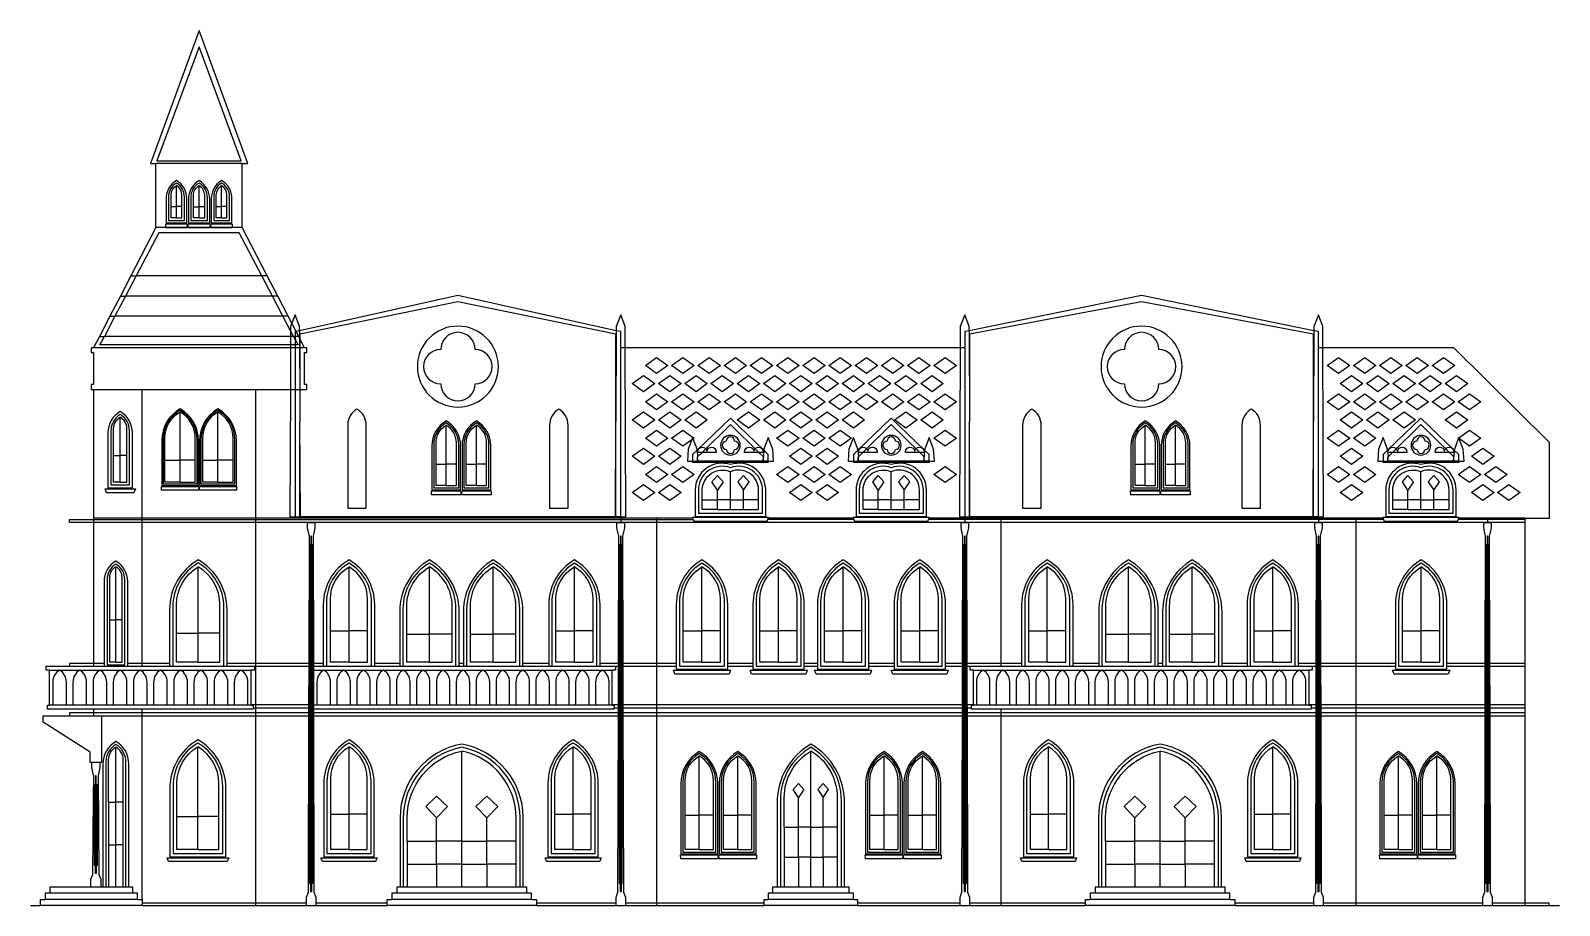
# Model space of a CAD drawing. Extents: x 62031 to 99926, y 103898 to 125580.
import ezdxf

# ---------------------------------------------------------------- set-up
doc = ezdxf.new("R2010")
doc.units = 0
for name, color, linetype, lineweight in [('01_SOURCE_MASSING', 7, 'Continuous', 25), ('02_NEW_GLAZING', 7, 'Continuous', 25), ('03_NEW_FRAMES', 7, 'Continuous', 25), ('04_NEW_CROWNS', 7, 'Continuous', 25), ('05_NEW_COLUMNS', 7, 'Continuous', 25), ('06_NEW_RAILINGS', 7, 'Continuous', 25), ('07_NEW_ORNAMENT', 7, 'Continuous', 25), ('08_NEW_ROOF_DETAIL', 7, 'Continuous', 25)]:
    doc.layers.add(name, color=color, linetype=linetype, lineweight=lineweight)

# ---------------------------------------------------------------- blocks, each defined once
blk = doc.blocks.new('GOTHIC_WINDOW_001')
at = {"layer": '02_NEW_GLAZING'}
for points in [[(-519, 824), (-519, 1648, -0.267956), (0, 2546)], [(519, 824), (519, 1648, 0.267956), (0, 2546)]]:
    blk.add_lwpolyline(points, format="xyb", dxfattribs=at)
for points in [[(0, 824), (0, 2546)], [(0, 0), (-519, 0), (-519, 824)], [(-519, 824), (0, 824)], [(0, 0), (519, 0), (519, 824)], [(0, 0), (0, 824)], [(519, 824), (0, 824)]]:
    blk.add_lwpolyline(points, dxfattribs=at)
at = {"layer": '03_NEW_FRAMES'}
for points in [[(-694, -175), (694, -175), (694, 1520, 0.267956), (0, 2721, 0.267956), (-694, 1520)], [(-615, -96), (615, -96), (615, 1577, 0.267956), (0, 2642, 0.267956), (-615, 1577)]]:
    blk.add_lwpolyline(points, format="xyb", close=True, dxfattribs=at)
blk.add_lwpolyline([(-764, -200), (764, -200), (729, -295), (-729, -295)], close=True, dxfattribs=at)
blk = doc.blocks.new('GOTHIC_WINDOW_002')
at = {"layer": '02_NEW_GLAZING'}
for points in [[(-450, 883), (-450, 1767, -0.267956), (0, 2546)], [(450, 883), (450, 1767, 0.267956), (0, 2546)]]:
    blk.add_lwpolyline(points, format="xyb", dxfattribs=at)
for points in [[(0, 883), (0, 2546)], [(0, 0), (-450, 0), (-450, 883)], [(-450, 883), (0, 883)], [(0, 0), (450, 0), (450, 883)], [(0, 0), (0, 883)], [(450, 883), (0, 883)]]:
    blk.add_lwpolyline(points, dxfattribs=at)
at = {"layer": '03_NEW_FRAMES'}
for points in [[(-625, -175), (625, -175), (625, 1639, 0.267956), (0, 2721, 0.267956), (-625, 1639)], [(-546, -96), (546, -96), (546, 1696, 0.267956), (0, 2642, 0.267956), (-546, 1696)]]:
    blk.add_lwpolyline(points, format="xyb", close=True, dxfattribs=at)
blk.add_lwpolyline([(-695, -200), (695, -200), (660, -295), (-660, -295)], close=True, dxfattribs=at)
blk = doc.blocks.new('GOTHIC_WINDOW_003')
at = {"layer": '02_NEW_GLAZING'}
for points in [[(-450, 883), (-450, 1767, -0.267956), (0, 2546)], [(450, 883), (450, 1767, 0.267956), (0, 2546)]]:
    blk.add_lwpolyline(points, format="xyb", dxfattribs=at)
for points in [[(0, 883), (0, 2546)], [(0, 0), (-450, 0), (-450, 883)], [(-450, 883), (0, 883)], [(0, 0), (450, 0), (450, 883)], [(0, 0), (0, 883)], [(450, 883), (0, 883)]]:
    blk.add_lwpolyline(points, dxfattribs=at)
at = {"layer": '03_NEW_FRAMES'}
for points in [[(-625, -175), (625, -175), (625, 1639, 0.267956), (0, 2721, 0.267956), (-625, 1639)], [(-546, -96), (546, -96), (546, 1696, 0.267956), (0, 2642, 0.267956), (-546, 1696)]]:
    blk.add_lwpolyline(points, format="xyb", close=True, dxfattribs=at)
blk.add_lwpolyline([(-695, -200), (695, -200), (660, -295), (-660, -295)], close=True, dxfattribs=at)
blk = doc.blocks.new('GOTHIC_WINDOW_004')
at = {"layer": '02_NEW_GLAZING'}
for points in [[(-450, 883), (-450, 1767, -0.267956), (0, 2546)], [(450, 883), (450, 1767, 0.267956), (0, 2546)]]:
    blk.add_lwpolyline(points, format="xyb", dxfattribs=at)
for points in [[(0, 883), (0, 2546)], [(0, 0), (-450, 0), (-450, 883)], [(-450, 883), (0, 883)], [(0, 0), (450, 0), (450, 883)], [(0, 0), (0, 883)], [(450, 883), (0, 883)]]:
    blk.add_lwpolyline(points, dxfattribs=at)
at = {"layer": '03_NEW_FRAMES'}
for points in [[(-625, -175), (625, -175), (625, 1639, 0.267956), (0, 2721, 0.267956), (-625, 1639)], [(-546, -96), (546, -96), (546, 1696, 0.267956), (0, 2642, 0.267956), (-546, 1696)]]:
    blk.add_lwpolyline(points, format="xyb", close=True, dxfattribs=at)
blk.add_lwpolyline([(-695, -200), (695, -200), (660, -295), (-660, -295)], close=True, dxfattribs=at)
blk = doc.blocks.new('GOTHIC_WINDOW_005')
at = {"layer": '02_NEW_GLAZING'}
for points in [[(-450, 883), (-450, 1767, -0.267956), (0, 2546)], [(450, 883), (450, 1767, 0.267956), (0, 2546)]]:
    blk.add_lwpolyline(points, format="xyb", dxfattribs=at)
for points in [[(0, 883), (0, 2546)], [(0, 0), (-450, 0), (-450, 883)], [(-450, 883), (0, 883)], [(0, 0), (450, 0), (450, 883)], [(0, 0), (0, 883)], [(450, 883), (0, 883)]]:
    blk.add_lwpolyline(points, dxfattribs=at)
at = {"layer": '03_NEW_FRAMES'}
for points in [[(-625, -175), (625, -175), (625, 1639, 0.267956), (0, 2721, 0.267956), (-625, 1639)], [(-546, -96), (546, -96), (546, 1696, 0.267956), (0, 2642, 0.267956), (-546, 1696)]]:
    blk.add_lwpolyline(points, format="xyb", close=True, dxfattribs=at)
blk.add_lwpolyline([(-695, -200), (695, -200), (660, -295), (-660, -295)], close=True, dxfattribs=at)
blk = doc.blocks.new('GOTHIC_WINDOW_006')
at = {"layer": '02_NEW_GLAZING'}
for points in [[(-1351, 1147), (-1351, 1720, -0.356725), (0, 3373)], [(1351, 1147), (1351, 1720, 0.356725), (0, 3373)]]:
    blk.add_lwpolyline(points, format="xyb", dxfattribs=at)
for points in [[(0, 1147), (0, 3373)], [(-621, 1147), (-621, 1720)], [(621, 1147), (621, 1720)], [(-1351, 1147), (-1351, 573)], [(-1351, 1147), (-621, 1147)], [(0, 1147), (-621, 1147)], [(-621, 573), (-621, 1147)], [(0, 573), (0, 1147)], [(0, 1147), (621, 1147)], [(1351, 1147), (621, 1147)], [(621, 573), (621, 1147)], [(1351, 573), (1351, 1147)], [(-1351, 573), (-1351, 0)], [(-1351, 573), (-621, 573)], [(0, 573), (-621, 573)], [(-621, 573), (-621, 0)], [(0, 0), (0, 573)], [(0, 573), (621, 573)], [(1351, 573), (621, 573)], [(621, 573), (621, 0)], [(1351, 0), (1351, 573)]]:
    blk.add_lwpolyline(points, dxfattribs=at)
at = {"layer": '03_NEW_FRAMES'}
for points in [[(1526, 0), (1526, 1724, 0.363124), (0, 3548, 0.363124), (-1526, 1724), (-1526, 0)], [(1447, 0), (1447, 1722, 0.360411), (0, 3469, 0.360411), (-1447, 1722), (-1447, 0)]]:
    blk.add_lwpolyline(points, format="xyb", dxfattribs=at)
at = {"layer": '07_NEW_ORNAMENT'}
for points in [[(-621, 1720), (-892, 2000), (-621, 2260), (-351, 2000)], [(621, 1720), (892, 2000), (621, 2260), (351, 2000)]]:
    blk.add_lwpolyline(points, close=True, dxfattribs=at)
blk = doc.blocks.new('GOTHIC_WINDOW_007')
at = {"layer": '02_NEW_GLAZING'}
for points in [[(-660, 1486), (-660, 2229, -0.267956), (0, 3373)], [(660, 1486), (660, 2229, 0.267956), (0, 3373)]]:
    blk.add_lwpolyline(points, format="xyb", dxfattribs=at)
for points in [[(0, 1486), (0, 3373)], [(-304, 1486), (-304, 2229)], [(304, 1486), (304, 2229)], [(-660, 1486), (-660, 743)], [(-660, 1486), (-304, 1486)], [(0, 1486), (-304, 1486)], [(-304, 743), (-304, 1486)], [(0, 743), (0, 1486)], [(0, 1486), (304, 1486)], [(660, 1486), (304, 1486)], [(304, 743), (304, 1486)], [(660, 743), (660, 1486)], [(-660, 743), (-660, 0)], [(-660, 743), (-304, 743)], [(0, 743), (-304, 743)], [(-304, 743), (-304, 0)], [(0, 0), (0, 743)], [(0, 743), (304, 743)], [(660, 743), (304, 743)], [(304, 743), (304, 0)], [(660, 0), (660, 743)]]:
    blk.add_lwpolyline(points, dxfattribs=at)
at = {"layer": '03_NEW_FRAMES'}
for points in [[(835, 0), (835, 2101, 0.267956), (0, 3548, 0.267956), (-835, 2101), (-835, 0)], [(756, 0), (756, 2159, 0.267956), (0, 3469, 0.267956), (-756, 2159), (-756, 0)]]:
    blk.add_lwpolyline(points, format="xyb", dxfattribs=at)
at = {"layer": '07_NEW_ORNAMENT'}
for points in [[(-304, 2229), (-436, 2427), (-304, 2573), (-172, 2427)], [(304, 2229), (436, 2427), (304, 2573), (172, 2427)]]:
    blk.add_lwpolyline(points, close=True, dxfattribs=at)
blk = doc.blocks.new('GOTHIC_WINDOW_008')
at = {"layer": '02_NEW_GLAZING'}
for points in [[(-1351, 1147), (-1351, 1720, -0.356725), (0, 3373)], [(1351, 1147), (1351, 1720, 0.356725), (0, 3373)]]:
    blk.add_lwpolyline(points, format="xyb", dxfattribs=at)
for points in [[(0, 1147), (0, 3373)], [(-621, 1147), (-621, 1720)], [(621, 1147), (621, 1720)], [(-1351, 1147), (-1351, 573)], [(-1351, 1147), (-621, 1147)], [(0, 1147), (-621, 1147)], [(-621, 573), (-621, 1147)], [(0, 573), (0, 1147)], [(0, 1147), (621, 1147)], [(1351, 1147), (621, 1147)], [(621, 573), (621, 1147)], [(1351, 573), (1351, 1147)], [(-1351, 573), (-1351, 0)], [(-1351, 573), (-621, 573)], [(0, 573), (-621, 573)], [(-621, 573), (-621, 0)], [(0, 0), (0, 573)], [(0, 573), (621, 573)], [(1351, 573), (621, 573)], [(621, 573), (621, 0)], [(1351, 0), (1351, 573)]]:
    blk.add_lwpolyline(points, dxfattribs=at)
at = {"layer": '03_NEW_FRAMES'}
for points in [[(1526, 0), (1526, 1724, 0.363124), (0, 3548, 0.363124), (-1526, 1724), (-1526, 0)], [(1447, 0), (1447, 1722, 0.360411), (0, 3469, 0.360411), (-1447, 1722), (-1447, 0)]]:
    blk.add_lwpolyline(points, format="xyb", dxfattribs=at)
at = {"layer": '07_NEW_ORNAMENT'}
for points in [[(-621, 1720), (-892, 2000), (-621, 2260), (-351, 2000)], [(621, 1720), (892, 2000), (621, 2260), (351, 2000)]]:
    blk.add_lwpolyline(points, close=True, dxfattribs=at)
blk = doc.blocks.new('GOTHIC_WINDOW_009')
at = {"layer": '02_NEW_GLAZING'}
for points in [[(-351, 857), (-351, 1714, -0.267956), (0, 2322)], [(351, 857), (351, 1714, 0.267956), (0, 2322)]]:
    blk.add_lwpolyline(points, format="xyb", dxfattribs=at)
for points in [[(0, 857), (0, 2322)], [(0, 0), (-351, 0), (-351, 857)], [(-351, 857), (0, 857)], [(0, 0), (351, 0), (351, 857)], [(0, 0), (0, 857)], [(351, 857), (0, 857)]]:
    blk.add_lwpolyline(points, dxfattribs=at)
at = {"layer": '03_NEW_FRAMES'}
for points in [[(-458, -107), (458, -107), (458, 1635, 0.267956), (0, 2429, 0.267956), (-458, 1635)], [(-410, -59), (410, -59), (410, 1670, 0.267956), (0, 2381, 0.267956), (-410, 1670)]]:
    blk.add_lwpolyline(points, format="xyb", close=True, dxfattribs=at)
blk.add_lwpolyline([(-466, -132), (466, -132), (462, -227), (-462, -227)], close=True, dxfattribs=at)
blk = doc.blocks.new('GOTHIC_WINDOW_010')
at = {"layer": '02_NEW_GLAZING'}
for points in [[(-351, 857), (-351, 1714, -0.267956), (0, 2322)], [(351, 857), (351, 1714, 0.267956), (0, 2322)]]:
    blk.add_lwpolyline(points, format="xyb", dxfattribs=at)
for points in [[(0, 857), (0, 2322)], [(0, 0), (-351, 0), (-351, 857)], [(-351, 857), (0, 857)], [(0, 0), (351, 0), (351, 857)], [(0, 0), (0, 857)], [(351, 857), (0, 857)]]:
    blk.add_lwpolyline(points, dxfattribs=at)
at = {"layer": '03_NEW_FRAMES'}
for points in [[(-458, -107), (458, -107), (458, 1635, 0.267956), (0, 2429, 0.267956), (-458, 1635)], [(-410, -59), (410, -59), (410, 1670, 0.267956), (0, 2381, 0.267956), (-410, 1670)]]:
    blk.add_lwpolyline(points, format="xyb", close=True, dxfattribs=at)
blk.add_lwpolyline([(-466, -132), (466, -132), (462, -227), (-462, -227)], close=True, dxfattribs=at)
blk = doc.blocks.new('GOTHIC_WINDOW_011')
at = {"layer": '02_NEW_GLAZING'}
for points in [[(-351, 857), (-351, 1714, -0.267956), (0, 2322)], [(351, 857), (351, 1714, 0.267956), (0, 2322)]]:
    blk.add_lwpolyline(points, format="xyb", dxfattribs=at)
for points in [[(0, 857), (0, 2322)], [(0, 0), (-351, 0), (-351, 857)], [(-351, 857), (0, 857)], [(0, 0), (351, 0), (351, 857)], [(0, 0), (0, 857)], [(351, 857), (0, 857)]]:
    blk.add_lwpolyline(points, dxfattribs=at)
at = {"layer": '03_NEW_FRAMES'}
for points in [[(-458, -107), (458, -107), (458, 1635, 0.267956), (0, 2429, 0.267956), (-458, 1635)], [(-410, -59), (410, -59), (410, 1670, 0.267956), (0, 2381, 0.267956), (-410, 1670)]]:
    blk.add_lwpolyline(points, format="xyb", close=True, dxfattribs=at)
blk.add_lwpolyline([(-466, -132), (466, -132), (462, -227), (-462, -227)], close=True, dxfattribs=at)
blk = doc.blocks.new('GOTHIC_WINDOW_012')
at = {"layer": '02_NEW_GLAZING'}
for points in [[(-351, 857), (-351, 1714, -0.267956), (0, 2322)], [(351, 857), (351, 1714, 0.267956), (0, 2322)]]:
    blk.add_lwpolyline(points, format="xyb", dxfattribs=at)
for points in [[(0, 857), (0, 2322)], [(0, 0), (-351, 0), (-351, 857)], [(-351, 857), (0, 857)], [(0, 0), (351, 0), (351, 857)], [(0, 0), (0, 857)], [(351, 857), (0, 857)]]:
    blk.add_lwpolyline(points, dxfattribs=at)
at = {"layer": '03_NEW_FRAMES'}
for points in [[(-458, -107), (458, -107), (458, 1635, 0.267956), (0, 2429, 0.267956), (-458, 1635)], [(-410, -59), (410, -59), (410, 1670, 0.267956), (0, 2381, 0.267956), (-410, 1670)]]:
    blk.add_lwpolyline(points, format="xyb", close=True, dxfattribs=at)
blk.add_lwpolyline([(-466, -132), (466, -132), (462, -227), (-462, -227)], close=True, dxfattribs=at)
blk = doc.blocks.new('GOTHIC_WINDOW_013')
at = {"layer": '02_NEW_GLAZING'}
for points in [[(-351, 857), (-351, 1714, -0.267956), (0, 2322)], [(351, 857), (351, 1714, 0.267956), (0, 2322)]]:
    blk.add_lwpolyline(points, format="xyb", dxfattribs=at)
for points in [[(0, 857), (0, 2322)], [(0, 0), (-351, 0), (-351, 857)], [(-351, 857), (0, 857)], [(0, 0), (351, 0), (351, 857)], [(0, 0), (0, 857)], [(351, 857), (0, 857)]]:
    blk.add_lwpolyline(points, dxfattribs=at)
at = {"layer": '03_NEW_FRAMES'}
for points in [[(-458, -107), (458, -107), (458, 1635, 0.267956), (0, 2429, 0.267956), (-458, 1635)], [(-410, -59), (410, -59), (410, 1670, 0.267956), (0, 2381, 0.267956), (-410, 1670)]]:
    blk.add_lwpolyline(points, format="xyb", close=True, dxfattribs=at)
blk.add_lwpolyline([(-466, -132), (466, -132), (462, -227), (-462, -227)], close=True, dxfattribs=at)
blk = doc.blocks.new('GOTHIC_WINDOW_014')
at = {"layer": '02_NEW_GLAZING'}
for points in [[(-351, 857), (-351, 1714, -0.267956), (0, 2322)], [(351, 857), (351, 1714, 0.267956), (0, 2322)]]:
    blk.add_lwpolyline(points, format="xyb", dxfattribs=at)
for points in [[(0, 857), (0, 2322)], [(0, 0), (-351, 0), (-351, 857)], [(-351, 857), (0, 857)], [(0, 0), (351, 0), (351, 857)], [(0, 0), (0, 857)], [(351, 857), (0, 857)]]:
    blk.add_lwpolyline(points, dxfattribs=at)
at = {"layer": '03_NEW_FRAMES'}
for points in [[(-458, -107), (458, -107), (458, 1635, 0.267956), (0, 2429, 0.267956), (-458, 1635)], [(-410, -59), (410, -59), (410, 1670, 0.267956), (0, 2381, 0.267956), (-410, 1670)]]:
    blk.add_lwpolyline(points, format="xyb", close=True, dxfattribs=at)
blk.add_lwpolyline([(-466, -132), (466, -132), (462, -227), (-462, -227)], close=True, dxfattribs=at)
blk = doc.blocks.new('GOTHIC_WINDOW_015')
at = {"layer": '02_NEW_GLAZING'}
for points in [[(-537, 716), (-537, 1431, -0.267956), (0, 2361)], [(537, 716), (537, 1431, 0.267956), (0, 2361)]]:
    blk.add_lwpolyline(points, format="xyb", dxfattribs=at)
for points in [[(0, 716), (0, 2361)], [(0, 0), (-537, 0), (-537, 716)], [(-537, 716), (0, 716)], [(0, 0), (537, 0), (537, 716)], [(0, 0), (0, 716)], [(537, 716), (0, 716)]]:
    blk.add_lwpolyline(points, dxfattribs=at)
at = {"layer": '03_NEW_FRAMES'}
blk.add_lwpolyline([(712, -98), (712, -30), (712, 1303, 0.267956), (0, 2536, 0.267956), (-712, 1303), (-712, -30), (-712, -98)], format="xyb", dxfattribs=at)
blk.add_lwpolyline([(-633, -96), (633, -96), (633, 1361, 0.267956), (0, 2457, 0.267956), (-633, 1361)], format="xyb", close=True, dxfattribs=at)
blk = doc.blocks.new('GOTHIC_WINDOW_016')
at = {"layer": '02_NEW_GLAZING'}
for points in [[(-462, 779), (-462, 1558, -0.267956), (0, 2358)], [(462, 779), (462, 1558, 0.267956), (0, 2358)]]:
    blk.add_lwpolyline(points, format="xyb", dxfattribs=at)
for points in [[(0, 779), (0, 2358)], [(0, 0), (-462, 0), (-462, 779)], [(-462, 779), (0, 779)], [(0, 0), (462, 0), (462, 779)], [(0, 0), (0, 779)], [(462, 779), (0, 779)]]:
    blk.add_lwpolyline(points, dxfattribs=at)
at = {"layer": '03_NEW_FRAMES'}
blk.add_lwpolyline([(637, -98), (637, -30), (637, 1430, 0.267956), (0, 2533, 0.267956), (-637, 1430), (-637, -30), (-637, -98)], format="xyb", dxfattribs=at)
blk.add_lwpolyline([(-558, -96), (558, -96), (558, 1487, 0.267956), (0, 2454, 0.267956), (-558, 1487)], format="xyb", close=True, dxfattribs=at)
blk = doc.blocks.new('GOTHIC_WINDOW_017')
at = {"layer": '02_NEW_GLAZING'}
for points in [[(-562, 693), (-562, 1385, -0.267956), (0, 2358)], [(562, 693), (562, 1385, 0.267956), (0, 2358)]]:
    blk.add_lwpolyline(points, format="xyb", dxfattribs=at)
for points in [[(0, 693), (0, 2358)], [(0, 0), (-562, 0), (-562, 693)], [(-562, 693), (0, 693)], [(0, 0), (562, 0), (562, 693)], [(0, 0), (0, 693)], [(562, 693), (0, 693)]]:
    blk.add_lwpolyline(points, dxfattribs=at)
at = {"layer": '03_NEW_FRAMES'}
blk.add_lwpolyline([(737, -98), (737, -30), (737, 1257, 0.267956), (0, 2533, 0.267956), (-737, 1257), (-737, -30), (-737, -98)], format="xyb", dxfattribs=at)
blk.add_lwpolyline([(-658, -96), (658, -96), (658, 1315, 0.267956), (0, 2454, 0.267956), (-658, 1315)], format="xyb", close=True, dxfattribs=at)
blk = doc.blocks.new('GOTHIC_WINDOW_018')
at = {"layer": '02_NEW_GLAZING'}
for points in [[(-562, 693), (-562, 1385, -0.267956), (0, 2358)], [(562, 693), (562, 1385, 0.267956), (0, 2358)]]:
    blk.add_lwpolyline(points, format="xyb", dxfattribs=at)
for points in [[(0, 693), (0, 2358)], [(0, 0), (-562, 0), (-562, 693)], [(-562, 693), (0, 693)], [(0, 0), (562, 0), (562, 693)], [(0, 0), (0, 693)], [(562, 693), (0, 693)]]:
    blk.add_lwpolyline(points, dxfattribs=at)
at = {"layer": '03_NEW_FRAMES'}
blk.add_lwpolyline([(737, -98), (737, -30), (737, 1257, 0.267956), (0, 2533, 0.267956), (-737, 1257), (-737, -30), (-737, -98)], format="xyb", dxfattribs=at)
blk.add_lwpolyline([(-658, -96), (658, -96), (658, 1315, 0.267956), (0, 2454, 0.267956), (-658, 1315)], format="xyb", close=True, dxfattribs=at)
blk = doc.blocks.new('GOTHIC_WINDOW_019')
at = {"layer": '02_NEW_GLAZING'}
for points in [[(-462, 779), (-462, 1558, -0.267956), (0, 2358)], [(462, 779), (462, 1558, 0.267956), (0, 2358)]]:
    blk.add_lwpolyline(points, format="xyb", dxfattribs=at)
for points in [[(0, 779), (0, 2358)], [(0, 0), (-462, 0), (-462, 779)], [(-462, 779), (0, 779)], [(0, 0), (462, 0), (462, 779)], [(0, 0), (0, 779)], [(462, 779), (0, 779)]]:
    blk.add_lwpolyline(points, dxfattribs=at)
at = {"layer": '03_NEW_FRAMES'}
blk.add_lwpolyline([(637, -98), (637, -30), (637, 1430, 0.267956), (0, 2533, 0.267956), (-637, 1430), (-637, -30), (-637, -98)], format="xyb", dxfattribs=at)
blk.add_lwpolyline([(-558, -96), (558, -96), (558, 1487, 0.267956), (0, 2454, 0.267956), (-558, 1487)], format="xyb", close=True, dxfattribs=at)
blk = doc.blocks.new('GOTHIC_WINDOW_020')
at = {"layer": '02_NEW_GLAZING'}
for points in [[(-462, 779), (-462, 1558, -0.267956), (0, 2358)], [(462, 779), (462, 1558, 0.267956), (0, 2358)]]:
    blk.add_lwpolyline(points, format="xyb", dxfattribs=at)
for points in [[(0, 779), (0, 2358)], [(0, 0), (-462, 0), (-462, 779)], [(-462, 779), (0, 779)], [(0, 0), (462, 0), (462, 779)], [(0, 0), (0, 779)], [(462, 779), (0, 779)]]:
    blk.add_lwpolyline(points, dxfattribs=at)
at = {"layer": '03_NEW_FRAMES'}
for points in [[(-637, -175), (637, -175), (637, -100), (637, -30), (637, 1430, 0.267956), (0, 2533, 0.267956), (-637, 1430), (-637, -30), (-637, -100)], [(-558, -96), (558, -96), (558, 1487, 0.267956), (0, 2454, 0.267956), (-558, 1487)]]:
    blk.add_lwpolyline(points, format="xyb", close=True, dxfattribs=at)
blk.add_lwpolyline([(-707, -200), (707, -200), (672, -295), (-672, -295)], close=True, dxfattribs=at)
blk = doc.blocks.new('GOTHIC_WINDOW_021')
at = {"layer": '02_NEW_GLAZING'}
for points in [[(-462, 779), (-462, 1558, -0.267956), (0, 2358)], [(462, 779), (462, 1558, 0.267956), (0, 2358)]]:
    blk.add_lwpolyline(points, format="xyb", dxfattribs=at)
for points in [[(0, 779), (0, 2358)], [(0, 0), (-462, 0), (-462, 779)], [(-462, 779), (0, 779)], [(0, 0), (462, 0), (462, 779)], [(0, 0), (0, 779)], [(462, 779), (0, 779)]]:
    blk.add_lwpolyline(points, dxfattribs=at)
at = {"layer": '03_NEW_FRAMES'}
for points in [[(-637, -175), (637, -175), (637, -100), (637, -30), (637, 1430, 0.267956), (0, 2533, 0.267956), (-637, 1430), (-637, -30), (-637, -100)], [(-558, -96), (558, -96), (558, 1487, 0.267956), (0, 2454, 0.267956), (-558, 1487)]]:
    blk.add_lwpolyline(points, format="xyb", close=True, dxfattribs=at)
blk.add_lwpolyline([(-707, -200), (707, -200), (672, -295), (-672, -295)], close=True, dxfattribs=at)
blk = doc.blocks.new('GOTHIC_WINDOW_022')
at = {"layer": '02_NEW_GLAZING'}
for points in [[(-462, 779), (-462, 1558, -0.267956), (0, 2358)], [(462, 779), (462, 1558, 0.267956), (0, 2358)]]:
    blk.add_lwpolyline(points, format="xyb", dxfattribs=at)
for points in [[(0, 779), (0, 2358)], [(0, 0), (-462, 0), (-462, 779)], [(-462, 779), (0, 779)], [(0, 0), (462, 0), (462, 779)], [(0, 0), (0, 779)], [(462, 779), (0, 779)]]:
    blk.add_lwpolyline(points, dxfattribs=at)
at = {"layer": '03_NEW_FRAMES'}
for points in [[(-637, -175), (637, -175), (637, -100), (637, -30), (637, 1430, 0.267956), (0, 2533, 0.267956), (-637, 1430), (-637, -30), (-637, -100)], [(-558, -96), (558, -96), (558, 1487, 0.267956), (0, 2454, 0.267956), (-558, 1487)]]:
    blk.add_lwpolyline(points, format="xyb", close=True, dxfattribs=at)
blk.add_lwpolyline([(-707, -200), (707, -200), (672, -295), (-672, -295)], close=True, dxfattribs=at)
blk = doc.blocks.new('GOTHIC_WINDOW_023')
at = {"layer": '02_NEW_GLAZING'}
for points in [[(-462, 779), (-462, 1558, -0.267956), (0, 2358)], [(462, 779), (462, 1558, 0.267956), (0, 2358)]]:
    blk.add_lwpolyline(points, format="xyb", dxfattribs=at)
for points in [[(0, 779), (0, 2358)], [(0, 0), (-462, 0), (-462, 779)], [(-462, 779), (0, 779)], [(0, 0), (462, 0), (462, 779)], [(0, 0), (0, 779)], [(462, 779), (0, 779)]]:
    blk.add_lwpolyline(points, dxfattribs=at)
at = {"layer": '03_NEW_FRAMES'}
for points in [[(-637, -175), (637, -175), (637, -100), (637, -30), (637, 1430, 0.267956), (0, 2533, 0.267956), (-637, 1430), (-637, -30), (-637, -100)], [(-558, -96), (558, -96), (558, 1487, 0.267956), (0, 2454, 0.267956), (-558, 1487)]]:
    blk.add_lwpolyline(points, format="xyb", close=True, dxfattribs=at)
blk.add_lwpolyline([(-707, -200), (707, -200), (672, -295), (-672, -295)], close=True, dxfattribs=at)
blk = doc.blocks.new('GOTHIC_WINDOW_024')
at = {"layer": '02_NEW_GLAZING'}
for points in [[(-462, 779), (-462, 1558, -0.267956), (0, 2358)], [(462, 779), (462, 1558, 0.267956), (0, 2358)]]:
    blk.add_lwpolyline(points, format="xyb", dxfattribs=at)
for points in [[(0, 779), (0, 2358)], [(0, 0), (-462, 0), (-462, 779)], [(-462, 779), (0, 779)], [(0, 0), (462, 0), (462, 779)], [(0, 0), (0, 779)], [(462, 779), (0, 779)]]:
    blk.add_lwpolyline(points, dxfattribs=at)
at = {"layer": '03_NEW_FRAMES'}
blk.add_lwpolyline([(637, -98), (637, -30), (637, 1430, 0.267956), (0, 2533, 0.267956), (-637, 1430), (-637, -30), (-637, -98)], format="xyb", dxfattribs=at)
blk.add_lwpolyline([(-558, -96), (558, -96), (558, 1487, 0.267956), (0, 2454, 0.267956), (-558, 1487)], format="xyb", close=True, dxfattribs=at)
blk = doc.blocks.new('GOTHIC_WINDOW_025')
at = {"layer": '02_NEW_GLAZING'}
for points in [[(-562, 693), (-562, 1385, -0.267956), (0, 2358)], [(562, 693), (562, 1385, 0.267956), (0, 2358)]]:
    blk.add_lwpolyline(points, format="xyb", dxfattribs=at)
for points in [[(0, 693), (0, 2358)], [(0, 0), (-562, 0), (-562, 693)], [(-562, 693), (0, 693)], [(0, 0), (562, 0), (562, 693)], [(0, 0), (0, 693)], [(562, 693), (0, 693)]]:
    blk.add_lwpolyline(points, dxfattribs=at)
at = {"layer": '03_NEW_FRAMES'}
blk.add_lwpolyline([(737, -98), (737, -30), (737, 1257, 0.267956), (0, 2533, 0.267956), (-737, 1257), (-737, -30), (-737, -98)], format="xyb", dxfattribs=at)
blk.add_lwpolyline([(-658, -96), (658, -96), (658, 1315, 0.267956), (0, 2454, 0.267956), (-658, 1315)], format="xyb", close=True, dxfattribs=at)
blk = doc.blocks.new('GOTHIC_WINDOW_026')
at = {"layer": '02_NEW_GLAZING'}
for points in [[(-562, 693), (-562, 1385, -0.267956), (0, 2358)], [(562, 693), (562, 1385, 0.267956), (0, 2358)]]:
    blk.add_lwpolyline(points, format="xyb", dxfattribs=at)
for points in [[(0, 693), (0, 2358)], [(0, 0), (-562, 0), (-562, 693)], [(-562, 693), (0, 693)], [(0, 0), (562, 0), (562, 693)], [(0, 0), (0, 693)], [(562, 693), (0, 693)]]:
    blk.add_lwpolyline(points, dxfattribs=at)
at = {"layer": '03_NEW_FRAMES'}
blk.add_lwpolyline([(737, -98), (737, -30), (737, 1257, 0.267956), (0, 2533, 0.267956), (-737, 1257), (-737, -30), (-737, -98)], format="xyb", dxfattribs=at)
blk.add_lwpolyline([(-658, -96), (658, -96), (658, 1315, 0.267956), (0, 2454, 0.267956), (-658, 1315)], format="xyb", close=True, dxfattribs=at)
blk = doc.blocks.new('GOTHIC_WINDOW_027')
at = {"layer": '02_NEW_GLAZING'}
for points in [[(-462, 779), (-462, 1558, -0.267956), (0, 2358)], [(462, 779), (462, 1558, 0.267956), (0, 2358)]]:
    blk.add_lwpolyline(points, format="xyb", dxfattribs=at)
for points in [[(0, 779), (0, 2358)], [(0, 0), (-462, 0), (-462, 779)], [(-462, 779), (0, 779)], [(0, 0), (462, 0), (462, 779)], [(0, 0), (0, 779)], [(462, 779), (0, 779)]]:
    blk.add_lwpolyline(points, dxfattribs=at)
at = {"layer": '03_NEW_FRAMES'}
blk.add_lwpolyline([(637, -98), (637, -30), (637, 1430, 0.267956), (0, 2533, 0.267956), (-637, 1430), (-637, -30), (-637, -98)], format="xyb", dxfattribs=at)
blk.add_lwpolyline([(-558, -96), (558, -96), (558, 1487, 0.267956), (0, 2454, 0.267956), (-558, 1487)], format="xyb", close=True, dxfattribs=at)
blk = doc.blocks.new('GOTHIC_WINDOW_028')
at = {"layer": '02_NEW_GLAZING'}
for points in [[(-462, 779), (-462, 1558, -0.267956), (0, 2358)], [(462, 779), (462, 1558, 0.267956), (0, 2358)]]:
    blk.add_lwpolyline(points, format="xyb", dxfattribs=at)
for points in [[(0, 779), (0, 2358)], [(0, 0), (-462, 0), (-462, 779)], [(-462, 779), (0, 779)], [(0, 0), (462, 0), (462, 779)], [(0, 0), (0, 779)], [(462, 779), (0, 779)]]:
    blk.add_lwpolyline(points, dxfattribs=at)
at = {"layer": '03_NEW_FRAMES'}
for points in [[(-637, -175), (637, -175), (637, -100), (637, -30), (637, 1430, 0.267956), (0, 2533, 0.267956), (-637, 1430), (-637, -30), (-637, -100)], [(-558, -96), (558, -96), (558, 1487, 0.267956), (0, 2454, 0.267956), (-558, 1487)]]:
    blk.add_lwpolyline(points, format="xyb", close=True, dxfattribs=at)
blk.add_lwpolyline([(-707, -200), (707, -200), (672, -295), (-672, -295)], close=True, dxfattribs=at)
blk = doc.blocks.new('GOTHIC_WINDOW_029')
at = {"layer": '02_NEW_GLAZING'}
for points in [[(-377, 543), (-377, 1086, -0.267956), (0, 1740)], [(377, 543), (377, 1086, 0.267956), (0, 1740)]]:
    blk.add_lwpolyline(points, format="xyb", dxfattribs=at)
for points in [[(0, 543), (0, 1740)], [(0, 0), (-377, 0), (-377, 543)], [(-377, 543), (0, 543)], [(0, 0), (377, 0), (377, 543)], [(0, 0), (0, 543)], [(377, 543), (0, 543)]]:
    blk.add_lwpolyline(points, dxfattribs=at)
at = {"layer": '03_NEW_FRAMES'}
for points in [[(-456, -79), (456, -79), (456, 1029, 0.267956), (0, 1818, 0.267956), (-456, 1029)], [(-421, -43), (421, -43), (421, 1055, 0.267956), (0, 1783, 0.267956), (-421, 1055)]]:
    blk.add_lwpolyline(points, format="xyb", close=True, dxfattribs=at)
blk.add_lwpolyline([(-461, -104), (461, -104), (459, -199), (-459, -199)], close=True, dxfattribs=at)
blk = doc.blocks.new('GOTHIC_WINDOW_030')
at = {"layer": '02_NEW_GLAZING'}
for points in [[(-377, 543), (-377, 1086, -0.267956), (0, 1740)], [(377, 543), (377, 1086, 0.267956), (0, 1740)]]:
    blk.add_lwpolyline(points, format="xyb", dxfattribs=at)
for points in [[(0, 543), (0, 1740)], [(0, 0), (-377, 0), (-377, 543)], [(-377, 543), (0, 543)], [(0, 0), (377, 0), (377, 543)], [(0, 0), (0, 543)], [(377, 543), (0, 543)]]:
    blk.add_lwpolyline(points, dxfattribs=at)
at = {"layer": '03_NEW_FRAMES'}
for points in [[(-456, -79), (456, -79), (456, 1029, 0.267956), (0, 1818, 0.267956), (-456, 1029)], [(-421, -43), (421, -43), (421, 1055, 0.267956), (0, 1783, 0.267956), (-421, 1055)]]:
    blk.add_lwpolyline(points, format="xyb", close=True, dxfattribs=at)
blk.add_lwpolyline([(-461, -104), (461, -104), (459, -199), (-459, -199)], close=True, dxfattribs=at)
blk = doc.blocks.new('GOTHIC_WINDOW_031')
at = {"layer": '02_NEW_GLAZING'}
for points in [[(-252, 531), (-252, 1062, -0.267956), (0, 1498)], [(252, 531), (252, 1062, 0.267956), (0, 1498)]]:
    blk.add_lwpolyline(points, format="xyb", dxfattribs=at)
for points in [[(0, 531), (0, 1498)], [(0, 0), (-252, 0), (-252, 531)], [(-252, 531), (0, 531)], [(0, 0), (252, 0), (252, 531)], [(0, 0), (0, 531)], [(252, 531), (0, 531)]]:
    blk.add_lwpolyline(points, dxfattribs=at)
at = {"layer": '03_NEW_FRAMES'}
for points in [[(-358, -106), (358, -106), (358, 984, 0.267956), (0, 1604, 0.267956), (-358, 984)], [(-310, -58), (310, -58), (310, 1019, 0.267956), (0, 1556, 0.267956), (-310, 1019)]]:
    blk.add_lwpolyline(points, format="xyb", close=True, dxfattribs=at)
blk.add_lwpolyline([(-365, -131), (365, -131), (361, -226), (-361, -226)], close=True, dxfattribs=at)
blk = doc.blocks.new('GOTHIC_WINDOW_032')
at = {"layer": '02_NEW_GLAZING'}
for points in [[(-252, 531), (-252, 1062, -0.267956), (0, 1498)], [(252, 531), (252, 1062, 0.267956), (0, 1498)]]:
    blk.add_lwpolyline(points, format="xyb", dxfattribs=at)
for points in [[(0, 531), (0, 1498)], [(0, 0), (-252, 0), (-252, 531)], [(-252, 531), (0, 531)], [(0, 0), (252, 0), (252, 531)], [(0, 0), (0, 531)], [(252, 531), (0, 531)]]:
    blk.add_lwpolyline(points, dxfattribs=at)
at = {"layer": '03_NEW_FRAMES'}
for points in [[(-358, -106), (358, -106), (358, 984, 0.267956), (0, 1604, 0.267956), (-358, 984)], [(-310, -58), (310, -58), (310, 1019, 0.267956), (0, 1556, 0.267956), (-310, 1019)]]:
    blk.add_lwpolyline(points, format="xyb", close=True, dxfattribs=at)
blk.add_lwpolyline([(-365, -131), (365, -131), (361, -226), (-361, -226)], close=True, dxfattribs=at)
blk = doc.blocks.new('GOTHIC_WINDOW_033')
at = {"layer": '02_NEW_GLAZING'}
for points in [[(-252, 531), (-252, 1062, -0.267956), (0, 1498)], [(252, 531), (252, 1062, 0.267956), (0, 1498)]]:
    blk.add_lwpolyline(points, format="xyb", dxfattribs=at)
for points in [[(0, 531), (0, 1498)], [(0, 0), (-252, 0), (-252, 531)], [(-252, 531), (0, 531)], [(0, 0), (252, 0), (252, 531)], [(0, 0), (0, 531)], [(252, 531), (0, 531)]]:
    blk.add_lwpolyline(points, dxfattribs=at)
at = {"layer": '03_NEW_FRAMES'}
for points in [[(-358, -106), (358, -106), (358, 984, 0.267956), (0, 1604, 0.267956), (-358, 984)], [(-310, -58), (310, -58), (310, 1019, 0.267956), (0, 1556, 0.267956), (-310, 1019)]]:
    blk.add_lwpolyline(points, format="xyb", close=True, dxfattribs=at)
blk.add_lwpolyline([(-365, -131), (365, -131), (361, -226), (-361, -226)], close=True, dxfattribs=at)
blk = doc.blocks.new('GOTHIC_WINDOW_034')
at = {"layer": '02_NEW_GLAZING'}
for points in [[(-252, 531), (-252, 1062, -0.267956), (0, 1498)], [(252, 531), (252, 1062, 0.267956), (0, 1498)]]:
    blk.add_lwpolyline(points, format="xyb", dxfattribs=at)
for points in [[(0, 531), (0, 1498)], [(0, 0), (-252, 0), (-252, 531)], [(-252, 531), (0, 531)], [(0, 0), (252, 0), (252, 531)], [(0, 0), (0, 531)], [(252, 531), (0, 531)]]:
    blk.add_lwpolyline(points, dxfattribs=at)
at = {"layer": '03_NEW_FRAMES'}
for points in [[(-358, -106), (358, -106), (358, 984, 0.267956), (0, 1604, 0.267956), (-358, 984)], [(-310, -58), (310, -58), (310, 1019, 0.267956), (0, 1556, 0.267956), (-310, 1019)]]:
    blk.add_lwpolyline(points, format="xyb", close=True, dxfattribs=at)
blk.add_lwpolyline([(-365, -131), (365, -131), (361, -226), (-361, -226)], close=True, dxfattribs=at)
blk = doc.blocks.new('GOTHIC_WINDOW_035')
at = {"layer": '02_NEW_GLAZING'}
for points in [[(-698, 238), (-698, 477, -0.540106), (0, 935)], [(698, 238), (698, 477, 0.540106), (0, 935)]]:
    blk.add_lwpolyline(points, format="xyb", dxfattribs=at)
for points in [[(0, 238), (0, 935)], [(-321, 238), (-321, 477)], [(321, 238), (321, 477)], [(-321, 0), (-698, 0), (-698, 238)], [(-698, 238), (-321, 238)], [(-321, 0), (-321, 238)], [(0, 238), (-321, 238)], [(-321, 0), (0, 0)], [(0, 0), (0, 238)], [(0, 238), (321, 238)], [(0, 0), (321, 0)], [(321, 0), (698, 0), (698, 238)], [(321, 0), (321, 238)], [(698, 238), (321, 238)]]:
    blk.add_lwpolyline(points, dxfattribs=at)
at = {"layer": '03_NEW_FRAMES'}
for points in [[(-873, -175), (873, -175), (873, 480, 0.511956), (0, 1110, 0.511956), (-873, 480)], [(-795, -96), (795, -96), (795, 479, 0.522808), (0, 1031, 0.522808), (-795, 479)]]:
    blk.add_lwpolyline(points, format="xyb", close=True, dxfattribs=at)
blk.add_lwpolyline([(924, -254), (938, -214), (943, -200), (-943, -200), (-938, -214), (-924, -254), (-908, -295), (908, -295), (924, -254)], dxfattribs=at)
at = {"layer": '07_NEW_ORNAMENT'}
for points in [[(-321, 477), (-461, 686), (-321, 840), (-182, 686)], [(321, 477), (461, 686), (321, 840), (182, 686)]]:
    blk.add_lwpolyline(points, close=True, dxfattribs=at)
blk = doc.blocks.new('GOTHIC_WINDOW_036')
at = {"layer": '02_NEW_GLAZING'}
for points in [[(-698, 238), (-698, 477, -0.540106), (0, 935)], [(698, 238), (698, 477, 0.540106), (0, 935)]]:
    blk.add_lwpolyline(points, format="xyb", dxfattribs=at)
for points in [[(0, 238), (0, 935)], [(-321, 238), (-321, 477)], [(321, 238), (321, 477)], [(-321, 0), (-698, 0), (-698, 238)], [(-698, 238), (-321, 238)], [(-321, 0), (-321, 238)], [(0, 238), (-321, 238)], [(-321, 0), (0, 0)], [(0, 0), (0, 238)], [(0, 238), (321, 238)], [(0, 0), (321, 0)], [(321, 0), (698, 0), (698, 238)], [(321, 0), (321, 238)], [(698, 238), (321, 238)]]:
    blk.add_lwpolyline(points, dxfattribs=at)
at = {"layer": '03_NEW_FRAMES'}
for points in [[(-873, -175), (873, -175), (873, 480, 0.511956), (0, 1110, 0.511956), (-873, 480)], [(-795, -96), (795, -96), (795, 479, 0.522808), (0, 1031, 0.522808), (-795, 479)]]:
    blk.add_lwpolyline(points, format="xyb", close=True, dxfattribs=at)
blk.add_lwpolyline([(924, -254), (938, -214), (943, -200), (-943, -200), (-938, -214), (-924, -254), (-908, -295), (908, -295), (924, -254)], dxfattribs=at)
at = {"layer": '07_NEW_ORNAMENT'}
for points in [[(-321, 477), (-461, 686), (-321, 840), (-182, 686)], [(321, 477), (461, 686), (321, 840), (182, 686)]]:
    blk.add_lwpolyline(points, close=True, dxfattribs=at)
blk = doc.blocks.new('GOTHIC_WINDOW_037')
at = {"layer": '02_NEW_GLAZING'}
for points in [[(-698, 238), (-698, 477, -0.540106), (0, 935)], [(698, 238), (698, 477, 0.540106), (0, 935)]]:
    blk.add_lwpolyline(points, format="xyb", dxfattribs=at)
for points in [[(0, 238), (0, 935)], [(-321, 238), (-321, 477)], [(321, 238), (321, 477)], [(-321, 0), (-698, 0), (-698, 238)], [(-698, 238), (-321, 238)], [(-321, 0), (-321, 238)], [(0, 238), (-321, 238)], [(-321, 0), (0, 0)], [(0, 0), (0, 238)], [(0, 238), (321, 238)], [(0, 0), (321, 0)], [(321, 0), (698, 0), (698, 238)], [(321, 0), (321, 238)], [(698, 238), (321, 238)]]:
    blk.add_lwpolyline(points, dxfattribs=at)
at = {"layer": '03_NEW_FRAMES'}
for points in [[(-873, -175), (873, -175), (873, 480, 0.511956), (0, 1110, 0.511956), (-873, 480)], [(-795, -96), (795, -96), (795, 479, 0.522808), (0, 1031, 0.522808), (-795, 479)]]:
    blk.add_lwpolyline(points, format="xyb", close=True, dxfattribs=at)
blk.add_lwpolyline([(924, -254), (938, -214), (943, -200), (-943, -200), (-938, -214), (-924, -254), (-908, -295), (908, -295), (924, -254)], dxfattribs=at)
at = {"layer": '07_NEW_ORNAMENT'}
for points in [[(-321, 477), (-461, 686), (-321, 840), (-182, 686)], [(321, 477), (461, 686), (321, 840), (182, 686)]]:
    blk.add_lwpolyline(points, close=True, dxfattribs=at)
blk = doc.blocks.new('GOTHIC_WINDOW_039')
at = {"layer": '02_NEW_GLAZING'}
for points in [[(-154, 1049), (-154, 2098, -0.267956), (0, 2364)], [(154, 1049), (154, 2098, 0.267956), (0, 2364)]]:
    blk.add_lwpolyline(points, format="xyb", dxfattribs=at)
for points in [[(0, 1049), (0, 2364)], [(0, 0), (-154, 0), (-154, 1049)], [(-154, 1049), (0, 1049)], [(0, 0), (154, 0), (154, 1049)], [(0, 0), (0, 1049)], [(154, 1049), (0, 1049)]]:
    blk.add_lwpolyline(points, dxfattribs=at)
at = {"layer": '03_NEW_FRAMES'}
blk.add_lwpolyline([(294, -98), (294, -30), (294, 1996, 0.267956), (0, 2504, 0.267956), (-294, 1996), (-294, -30), (-294, -98)], format="xyb", dxfattribs=at)
blk.add_lwpolyline([(-219, -65), (219, -65), (219, 2051, 0.267956), (0, 2429, 0.267956), (-219, 2051)], format="xyb", close=True, dxfattribs=at)
blk = doc.blocks.new('GOTHIC_WINDOW_040')
at = {"layer": '02_NEW_GLAZING'}
for points in [[(-165, 662), (-165, 1324, -0.267956), (0, 1610)], [(165, 662), (165, 1324, 0.267956), (0, 1610)]]:
    blk.add_lwpolyline(points, format="xyb", dxfattribs=at)
for points in [[(0, 662), (0, 1610)], [(0, 0), (-165, 0), (-165, 662)], [(-165, 662), (0, 662)], [(0, 0), (165, 0), (165, 662)], [(0, 0), (0, 662)], [(165, 662), (0, 662)]]:
    blk.add_lwpolyline(points, dxfattribs=at)
at = {"layer": '03_NEW_FRAMES'}
for points in [[(-305, -140), (305, -140), (305, 1221, 0.267956), (0, 1750, 0.267956), (-305, 1221)], [(-230, -65), (230, -65), (230, 1276, 0.267956), (0, 1675, 0.267956), (-230, 1276)]]:
    blk.add_lwpolyline(points, format="xyb", close=True, dxfattribs=at)
blk.add_lwpolyline([(-375, -165), (375, -165), (340, -260), (-340, -260)], close=True, dxfattribs=at)
blk = doc.blocks.new('GOTHIC_WINDOW_041')
at = {"layer": '02_NEW_GLAZING'}
for points in [[(-132, 286), (-132, 572, -0.267956), (0, 800)], [(132, 286), (132, 572, 0.267956), (0, 800)]]:
    blk.add_lwpolyline(points, format="xyb", dxfattribs=at)
for points in [[(0, 286), (0, 800)], [(0, 0), (-132, 0), (-132, 286)], [(-132, 286), (0, 286)], [(0, 0), (132, 0), (132, 286)], [(0, 0), (0, 286)], [(132, 286), (0, 286)]]:
    blk.add_lwpolyline(points, dxfattribs=at)
at = {"layer": '03_NEW_FRAMES'}
for points in [[(-256, -124), (256, -124), (256, 481, 0.267956), (0, 924, 0.267956), (-256, 481)], [(-197, -65), (197, -65), (197, 524, 0.267956), (0, 865, 0.267956), (-197, 524)]]:
    blk.add_lwpolyline(points, format="xyb", close=True, dxfattribs=at)
blk.add_lwpolyline([(-264, -149), (264, -149), (260, -237), (260, -244), (-260, -244), (-260, -237)], close=True, dxfattribs=at)
blk = doc.blocks.new('GOTHIC_WINDOW_042')
at = {"layer": '02_NEW_GLAZING'}
for points in [[(-141, 278), (-141, 557, -0.267956), (0, 800)], [(141, 278), (141, 557, 0.267956), (0, 800)]]:
    blk.add_lwpolyline(points, format="xyb", dxfattribs=at)
for points in [[(0, 278), (0, 800)], [(0, 0), (-141, 0), (-141, 278)], [(-141, 278), (0, 278)], [(0, 0), (141, 0), (141, 278)], [(0, 0), (0, 278)], [(141, 278), (0, 278)]]:
    blk.add_lwpolyline(points, dxfattribs=at)
at = {"layer": '03_NEW_FRAMES'}
for points in [[(-264, -124), (264, -124), (264, 466, 0.267956), (0, 924, 0.267956), (-264, 466)], [(-206, -65), (206, -65), (206, 509, 0.267956), (0, 865, 0.267956), (-206, 509)]]:
    blk.add_lwpolyline(points, format="xyb", close=True, dxfattribs=at)
blk.add_lwpolyline([(-273, -149), (273, -149), (269, -237), (269, -244), (-269, -244), (-269, -237)], close=True, dxfattribs=at)
blk = doc.blocks.new('GOTHIC_WINDOW_043')
at = {"layer": '02_NEW_GLAZING'}
for points in [[(-132, 286), (-132, 572, -0.267956), (0, 800)], [(132, 286), (132, 572, 0.267956), (0, 800)]]:
    blk.add_lwpolyline(points, format="xyb", dxfattribs=at)
for points in [[(0, 286), (0, 800)], [(0, 0), (-132, 0), (-132, 286)], [(-132, 286), (0, 286)], [(0, 0), (132, 0), (132, 286)], [(0, 0), (0, 286)], [(132, 286), (0, 286)]]:
    blk.add_lwpolyline(points, dxfattribs=at)
at = {"layer": '03_NEW_FRAMES'}
for points in [[(-256, -124), (256, -124), (256, 481, 0.267956), (0, 924, 0.267956), (-256, 481)], [(-197, -65), (197, -65), (197, 524, 0.267956), (0, 865, 0.267956), (-197, 524)]]:
    blk.add_lwpolyline(points, format="xyb", close=True, dxfattribs=at)
blk.add_lwpolyline([(-264, -149), (264, -149), (260, -237), (260, -244), (-260, -244), (-260, -237)], close=True, dxfattribs=at)
blk = doc.blocks.new('GOTHIC_WINDOW_044')
at = {"layer": '02_NEW_GLAZING'}
for points in [[(-182, 2106), (-182, 3159, -0.267956), (0, 3474)], [(182, 2106), (182, 3159, 0.267956), (0, 3474)]]:
    blk.add_lwpolyline(points, format="xyb", dxfattribs=at)
for points in [[(0, 2106), (0, 3474)], [(-182, 2106), (-182, 1053)], [(-182, 2106), (0, 2106)], [(182, 2106), (0, 2106)], [(0, 1053), (0, 2106)], [(182, 1053), (182, 2106)], [(-182, 1053), (-182, 0)], [(-182, 1053), (0, 1053)], [(182, 1053), (0, 1053)], [(0, 0), (0, 1053)], [(182, 0), (182, 1053)]]:
    blk.add_lwpolyline(points, dxfattribs=at)
at = {"layer": '03_NEW_FRAMES'}
for points in [[(322, 0), (322, 3057, 0.267956), (0, 3614, 0.267956), (-322, 3057), (-322, 0)], [(247, 0), (247, 3111, 0.267956), (0, 3539, 0.267956), (-247, 3111), (-247, 0)]]:
    blk.add_lwpolyline(points, format="xyb", dxfattribs=at)
blk = doc.blocks.new('GOTHIC_MAIN_PITCHED_ROOF')
at = {"layer": '08_NEW_ROOF_DETAIL'}
for points in [[(4185.5, 4220.252914), (4073.253865, 4220.252914), (-4229.353865, 4220.252914), (-4341.6, 4220.252914)], [(18076.471818, 0), (18676.471818, 0), (18676.471818, 1875.908922), (16309.5888, 4220.252914), (13065.046135, 4220.252914), (12952.8, 4220.252914)], [(1427.338088, 0), (-682.385766, 0)], [(4185.5, 0), (3303.636275, 0)], [(14556.252675, 0), (13886.828867, 0)]]:
    blk.add_lwpolyline(points, dxfattribs=at)
blk = doc.blocks.new('GOTHIC_TOWER_CORNICE')
at = {"layer": '04_NEW_CROWNS'}
blk.add_lwpolyline([(-2675.729953, 0.004541), (-2615.729953, 0.004541), (-1411.399953, 0.004541), (1410.967679, 0.004541), (2264.579117, 0.004541), (2381.2, 0.004541), (2497.820883, 0.004541), (2501.2, 0.004541), (2675.73, 0.004541), (2675.73, 120), (2615.7, 120), (2615.7, 912.54), (2675.73, 912.54), (2675.73, 1032.54), (2615.7, 1032.54), (2501.2, 1032.54), (2493.446088, 1032.54), (2381.2, 1032.54), (2268.953912, 1032.54), (-2615.729953, 1032.54), (-2675.729953, 1032.54), (-2675.729953, 912.54), (-2615.729953, 912.54), (-2615.729953, 120), (-2675.729953, 120)], close=True, dxfattribs=at)
blk = doc.blocks.new('GOTHIC_CROWN_WEST_FRONT')
at = {"layer": '04_NEW_CROWNS'}
for points in [[(3924.653571, 4645.018281), (0, 5520.384), (-3924.653571, 4645.018281)], [(3915.1, 2390.192), (3915.1, 4560.384), (0, 5360.384), (-3915.1, 4560.384), (-3915.1, 4440.822797), (-3915.1, 4220.264), (-3915.1, 3187.728541), (-3915.1, 2390.192)], [(-3924.653571, 4645.018281), (-3925.1, 4750.384), (-4035.1, 5040.384), (-4115.844431, 4827.512318), (-4145.1, 4750.384), (-4145.573484, 4638.632689), (-4146.154236, 4501.564), (-4147.043994, 4291.564), (-4147.346088, 4220.264), (-4151.720883, 3187.728541), (-4165.1, 30), (-4035.1, 30)], [(4035.1, 30), (4165.1, 30), (4147.346135, 4220.252914), (4145.1, 4750.384), (4035.1, 5040.384), (3925.1, 4750.384), (3924.653571, 4645.018281)], [(-3924.653571, 4645.018281), (-4011.096078, 4625.737902), (-4035.1, 4620.384), (-4035.1, 4501.564), (-4035.1, 4428.279068), (-4035.1, 4291.564), (-4035.1, 4220.264), (-4035.1, 3187.728541), (-4035.1, 30)], [(-3924.653571, 4645.018281), (-3923.859901, 4457.696799), (-3922.853912, 4220.264), (-3918.479117, 3187.728541), (-3915.1, 2390.192)], [(3924.653571, 4645.018281), (3915.1, 2390.192)], [(4035.1, 30), (4035.1, 4220.252914), (4035.1, 4620.384), (3924.653571, 4645.018281)], [(-3905.142369, 40), (-3915.1, 40), (-3915.1, 2390.192)], [(-3905.142369, 40), (-3915.1, 2390.192)], [(3905.142369, 40), (3915.1, 40), (3915.1, 2390.192)], [(3905.142369, 40), (3915.1, 2390.192)], [(-4035.1, 30), (-3905.1, 30), (-3905.142369, 40)], [(4035.1, 30), (4035.1, 0), (-4029.2, 0), (-4035.1, 0), (-4035.1, 30)], [(-3905.142369, 40), (3905.142369, 40)], [(4035.1, 30), (3905.1, 30), (3905.142369, 40)]]:
    blk.add_lwpolyline(points, dxfattribs=at)
at = {"layer": '07_NEW_ORNAMENT'}
for points in [[(1003, 3753.86112, 1), (-1003, 3753.86112, 1)], [(425, 4178.86112, 1), (-425, 4178.86112, 1), (-425, 3328.86112, 1), (425, 3328.86112, 1)], [(-2731.762, 250), (-2271.762, 250), (-2271.762, 2301.64, 0.2679559995), (-2501.762, 2700, 0.2679559995), (-2731.762, 2301.64)], [(2271.762, 250), (2731.762, 250), (2731.762, 2301.64, 0.2679559995), (2501.762, 2700, 0.2679559995), (2271.762, 2301.64)]]:
    blk.add_lwpolyline(points, format="xyb", close=True, dxfattribs=at)
blk = doc.blocks.new('GOTHIC_CROWN_EAST_FRONT')
at = {"layer": '04_NEW_CROWNS'}
for points in [[(4273.19528, 4643.061278), (0, 5520.384), (-4273.19528, 4643.061278)], [(4263.65, 2390.192), (4263.65, 4560.384), (0, 5360.384), (-4263.65, 4560.384), (-4263.65, 2390.192)], [(-4273.19528, 4643.061278), (-4273.65, 4750.384), (-4383.65, 5040.384), (-4493.65, 4750.384), (-4495.896135, 4220.252914), (-4513.65, 30), (-4383.65, 30)], [(4383.65, 30), (4513.65, 30), (4495.896135, 4220.252914), (4493.65, 4750.384), (4383.65, 5040.384), (4273.65, 4750.384), (4273.19528, 4643.061278)], [(-4273.19528, 4643.061278), (-4383.65, 4620.384), (-4383.65, 4220.252914), (-4383.65, 30)], [(-4273.19528, 4643.061278), (-4263.65, 2390.192)], [(4273.19528, 4643.061278), (4263.65, 2390.192)], [(4383.65, 30), (4383.65, 4220.252914), (4383.65, 4620.384), (4273.19528, 4643.061278)], [(-4253.692369, 40), (-4263.65, 40), (-4263.65, 2390.192)], [(-4253.692369, 40), (-4263.65, 2390.192)], [(4253.692369, 40), (4263.65, 40), (4263.65, 2390.192)], [(4253.692369, 40), (4263.65, 2390.192)], [(-4383.65, 30), (-4253.65, 30), (-4253.692369, 40)], [(4383.65, 30), (4383.65, 0), (4383.646978, 0), (-3483.601113, 0), (-4383.601113, 0), (-4383.65, 0), (-4383.65, 30)], [(-4253.692369, 40), (4253.692369, 40)], [(4383.65, 30), (4253.65, 30), (4253.692369, 40)]]:
    blk.add_lwpolyline(points, dxfattribs=at)
at = {"layer": '07_NEW_ORNAMENT'}
for points in [[(1003, 3753.86112, 1), (-1003, 3753.86112, 1)], [(425, 4178.86112, 1), (-425, 4178.86112, 1), (-425, 3328.86112, 1), (425, 3328.86112, 1)], [(-2947.863, 250), (-2487.863, 250), (-2487.863, 2301.64, 0.2679559995), (-2717.863, 2700, 0.2679559995), (-2947.863, 2301.64)], [(2487.863, 250), (2947.863, 250), (2947.863, 2301.64, 0.2679559995), (2717.863, 2700, 0.2679559995), (2487.863, 2301.64)]]:
    blk.add_lwpolyline(points, format="xyb", close=True, dxfattribs=at)
blk = doc.blocks.new('GOTHIC_CROWN_DORMER_1')
at = {"layer": '04_NEW_CROWNS'}
for points in [[(827, 305), (0, 1098), (-827, 305)], [(704, 250), (0, 938), (-704, 250)], [(-827, 305), (-828, 328), (-926, 584), (-938, 618), (-961, 559), (-1048, 328), (-1068, 30), (-938, 30)], [(938, 30), (1068, 30), (1048, 328), (938, 618), (828, 328), (827, 305)], [(-827, 305), (-938, 198), (-938, 30)], [(-938, 30), (-808, 30), (-809, 40)], [(938, 30), (938, 0), (-938, 0), (-938, 30)], [(-827, 305), (-816, 141)], [(-809, 40), (-818, 40), (-818, 138), (-816, 141)], [(-704, 250), (-816, 141)], [(-809, 40), (-816, 141)], [(-809, 40), (809, 40)], [(816, 141), (704, 250)], [(938, 30), (808, 30), (809, 40)], [(809, 40), (818, 40), (818, 138), (816, 141)], [(809, 40), (816, 141)], [(827, 305), (816, 141)], [(938, 30), (938, 198), (827, 305)]]:
    blk.add_lwpolyline(points, dxfattribs=at)
at = {"layer": '07_NEW_ORNAMENT'}
for points in [[(-704, 250), (-812, 250), (-812, 264, -0.941903), (-582, 278, -0.941903), (-352, 264), (-352, 250)], [(244, 428, 1), (-244, 428, 1)], [(103, 531, 1), (-103, 531, 1), (-103, 325, 1), (103, 325, 1)], [(704, 250), (352, 250), (352, 264, -0.941903), (582, 278, -0.941903), (812, 264), (812, 250)]]:
    blk.add_lwpolyline(points, format="xyb", close=True, dxfattribs=at)
blk = doc.blocks.new('GOTHIC_CROWN_DORMER_2')
at = {"layer": '04_NEW_CROWNS'}
for points in [[(827, 305), (0, 1098), (-827, 305)], [(704, 250), (0, 938), (-704, 250)], [(-827, 305), (-828, 328), (-938, 618), (-1048, 328), (-1068, 30), (-938, 30)], [(938, 30), (1068, 30), (1048, 328), (938, 618), (828, 328), (827, 305)], [(-827, 305), (-938, 198), (-938, 30)], [(-938, 30), (-808, 30), (-809, 40)], [(938, 30), (938, 0), (-938, 0), (-938, 30)], [(-827, 305), (-816, 141)], [(-809, 40), (-818, 40), (-818, 138), (-816, 141)], [(-704, 250), (-816, 141)], [(-809, 40), (-816, 141)], [(-809, 40), (809, 40)], [(816, 141), (704, 250)], [(938, 30), (808, 30), (809, 40)], [(809, 40), (818, 40), (818, 138), (816, 141)], [(809, 40), (816, 141)], [(827, 305), (816, 141)], [(938, 30), (938, 198), (827, 305)]]:
    blk.add_lwpolyline(points, dxfattribs=at)
at = {"layer": '07_NEW_ORNAMENT'}
for points in [[(-704, 250), (-812, 250), (-812, 264, -0.941903), (-582, 278, -0.941903), (-352, 264), (-352, 250)], [(244, 428, 1), (-244, 428, 1)], [(103, 531, 1), (-103, 531, 1), (-103, 325, 1), (103, 325, 1)], [(704, 250), (352, 250), (352, 264, -0.941903), (582, 278, -0.941903), (812, 264), (812, 250)]]:
    blk.add_lwpolyline(points, format="xyb", close=True, dxfattribs=at)
blk = doc.blocks.new('GOTHIC_CROWN_DORMER_3')
at = {"layer": '04_NEW_CROWNS'}
for points in [[(827, 305), (0, 1098), (-827, 305)], [(704, 250), (0, 938), (-704, 250)], [(-827, 305), (-828, 328), (-938, 618), (-1048, 328), (-1068, 30), (-938, 30)], [(938, 30), (1068, 30), (1048, 328), (951, 584), (940, 613), (938, 618), (935, 609), (931, 599), (828, 328), (827, 305)], [(-827, 305), (-938, 198), (-938, 30)], [(-938, 30), (-808, 30), (-809, 40)], [(938, 30), (938, 0), (-938, 0), (-938, 30)], [(-827, 305), (-816, 141)], [(-809, 40), (-818, 40), (-818, 138), (-816, 141)], [(-704, 250), (-816, 141)], [(-809, 40), (-816, 141)], [(-809, 40), (809, 40)], [(816, 141), (704, 250)], [(938, 30), (808, 30), (809, 40)], [(809, 40), (818, 40), (818, 138), (816, 141)], [(809, 40), (816, 141)], [(827, 305), (816, 141)], [(938, 30), (938, 198), (827, 305)]]:
    blk.add_lwpolyline(points, dxfattribs=at)
at = {"layer": '07_NEW_ORNAMENT'}
for points in [[(-704, 250), (-812, 250), (-812, 264, -0.941903), (-582, 278, -0.941903), (-352, 264), (-352, 250)], [(244, 428, 1), (-244, 428, 1)], [(103, 531, 1), (-103, 531, 1), (-103, 325, 1), (103, 325, 1)], [(704, 250), (352, 250), (352, 264, -0.941903), (582, 278, -0.941903), (812, 264), (812, 250)]]:
    blk.add_lwpolyline(points, format="xyb", close=True, dxfattribs=at)
blk = doc.blocks.new('GOTHIC_POINTED_TOWER_CROWN')
at = {"layer": '04_NEW_CROWNS'}
for points in [[(1068, 4568.3), (1207, 4568.3), (0, 7861.705), (-1207, 4568.3), (-1068, 4568.3)], [(-1068, 2981.3), (-1068, 4568.3)], [(1068, 4568.3), (-1068, 4568.3)], [(1068, 2981.3), (1068, 4568.3)], [(-1068, 2981.3), (-1690.975193, 1781.3)], [(1554.942446, 1781.3), (993, 2851.3), (-997, 2851.3), (-1558.942446, 1781.3)], [(1068, 2981.3), (819.934429, 2981.3), (299.653283, 2981.3), (268.668188, 2981.3), (-269.089094, 2981.3), (-300.080265, 2981.3), (-820.371996, 2981.3), (-1068, 2981.3)], [(1690.963137, 1781.3), (1068, 2981.3)], [(-1690.975193, 1781.3), (-1950.54819, 1281.3)], [(-1558.942446, 1781.3), (-1821.532374, 1281.3)], [(1817.532374, 1281.3), (1554.942446, 1781.3)], [(1950.531111, 1281.3), (1690.963137, 1781.3)], [(-1950.54819, 1281.3), (-2210.121188, 781.3)], [(-1821.532374, 1281.3), (-2084.122302, 781.3)], [(2080.122302, 781.3), (1817.532374, 1281.3)], [(2210.099084, 781.3), (1950.531111, 1281.3)], [(-2210.121188, 781.3), (-2469.694185, 281.3)], [(-2084.122302, 781.3), (-2346.71223, 281.3)], [(2342.71223, 281.3), (2270.726516, 418.368689), (2080.122302, 781.3)], [(2469.667058, 281.3), (2405.203922, 405.473902), (2300.455569, 607.248318), (2210.099084, 781.3)], [(-2469.694185, 281.3), (-2615.729953, 0)], [(2342.71223, 281.3), (2381.2, 208.015068), (2453, 71.3), (2381.2, 71.3), (2269.256006, 71.3), (-2457, 71.3), (-2346.71223, 281.3)], [(2615.7, 0), (2501.2, 220.558797), (2492.440099, 237.432799), (2469.667058, 281.3)]]:
    blk.add_lwpolyline(points, dxfattribs=at)
blk.add_lwpolyline([(-1047, 4631.3), (1047, 4631.3), (0, 7461.3)], close=True, dxfattribs=at)
at = {"layer": '08_NEW_ROOF_DETAIL'}
for points in [[(-1690.975193, 1781.3), (-1558.942446, 1781.3)], [(1554.942446, 1781.3), (-1558.942446, 1781.3)], [(1690.963137, 1781.3), (1554.942446, 1781.3)], [(-1950.54819, 1281.3), (-1821.532374, 1281.3)], [(1817.532374, 1281.3), (-1821.532374, 1281.3)], [(1950.531111, 1281.3), (1817.532374, 1281.3)], [(-2210.121188, 781.3), (-2084.122302, 781.3)], [(2080.122302, 781.3), (-2084.122302, 781.3)], [(2210.099084, 781.3), (2080.122302, 781.3)], [(-2469.694185, 281.3), (-2346.71223, 281.3)], [(2342.71223, 281.3), (2270.145764, 281.3), (-2346.71223, 281.3)], [(2469.667058, 281.3), (2381.2, 281.3), (2342.71223, 281.3)]]:
    blk.add_lwpolyline(points, dxfattribs=at)
blk = doc.blocks.new('GOTHIC_RAILING_1')
at = {"layer": '06_NEW_RAILINGS'}
for points in [[(-2500, 850), (-2580, 850), (-2580, 950), (-2000, 950), (-1408.729953, 950), (-1147.5, 950), (-560.2, 950), (-204.399953, 950), (476.732405, 950), (1900.148876, 950), (2580, 950), (2580, 948.436), (2580, 850), (2500, 850)], [(-2500, -20), (-2500, 850)], [(-2500, 850), (2500, 850)], [(2500, -20), (2500, -11.564), (2500, 850)], [(2500, -20), (2550, -20), (2550, -81.564), (2550, -120), (-204.399953, -120), (-1408.729953, -120), (-2550, -120), (-2550, -20), (-2500, -20)], [(-2420, -20), (-2500, -20)], [(-2080, -20), (-2420, -20)], [(-1920, -20), (-2080, -20)], [(-1580, -20), (-1920, -20)], [(-1420, -20), (-1580, -20)], [(-1080, -20), (-1420, -20)], [(-920, -20), (-1080, -20)], [(-580, -20), (-920, -20)], [(-420, -20), (-580, -20)], [(-80, -20), (-420, -20)], [(80, -20), (-80, -20)], [(420, -20), (80, -20)], [(580, -20), (420, -20)], [(920, -20), (580, -20)], [(1080, -20), (920, -20)], [(1420, -20), (1080, -20)], [(1580, -20), (1420, -20)], [(1920, -20), (1580, -20)], [(2080, -20), (1920, -20)], [(2420, -20), (2080, -20)], [(2500, -20), (2420, -20)]]:
    blk.add_lwpolyline(points, dxfattribs=at)
for points in [[(-2080, -20), (-2080, 555.56, 0.2679559995), (-2250, 850, 0.2679559995), (-2420, 555.56), (-2420, -20)], [(-1580, -20), (-1580, 555.56, 0.2679559995), (-1750, 850, 0.2679559995), (-1920, 555.56), (-1920, -20)], [(-1080, -20), (-1080, 555.56, 0.2679559995), (-1250, 850, 0.2679559995), (-1420, 555.56), (-1420, -20)], [(-580, -20), (-580, 555.56, 0.2679559995), (-750, 850, 0.2679559995), (-920, 555.56), (-920, -20)], [(-80, -20), (-80, 555.56, 0.2679559995), (-250, 850, 0.2679559995), (-420, 555.56), (-420, -20)], [(420, -20), (420, 555.56, 0.2679559995), (250, 850, 0.2679559995), (80, 555.56), (80, -20)], [(920, -20), (920, 555.56, 0.2679559995), (750, 850, 0.2679559995), (580, 555.56), (580, -20)], [(1420, -20), (1420, 555.56, 0.2679559995), (1250, 850, 0.2679559995), (1080, 555.56), (1080, -20)], [(1920, -20), (1920, 555.56, 0.2679559995), (1750, 850, 0.2679559995), (1580, 555.56), (1580, -20)], [(2420, -20), (2420, 555.56, 0.2679559995), (2250, 850, 0.2679559995), (2080, 555.56), (2080, -20)]]:
    blk.add_lwpolyline(points, format="xyb", dxfattribs=at)
blk = doc.blocks.new('GOTHIC_RAILING_2')
at = {"layer": '06_NEW_RAILINGS'}
for points in [[(-3700, 850), (-3721.8, 850), (-3753.8, 850), (-3769.8, 850), (-3780, 850), (-3780, 950), (-3769.8, 950), (-3753.8, 950), (-3721.8, 950), (-3699.778771, 950), (-3463.065387, 950), (-2189.648916, 950), (-1568.944791, 950), (-95.528321, 950), (11.055209, 950), (1484.471679, 950), (2124.675804, 950), (3398.092275, 950), (3780, 950), (3780, 948.436), (3780, 850), (3700, 850)], [(-3700, -20), (-3700, 850)], [(-3700, 850), (-3699.529664, 850), (3700, 850)], [(3700, -20), (3700, -11.564), (3700, 850)], [(3700, -20), (3750, -20), (3750, -81.564), (3750, -120), (-3697.113331, -120), (-3721.8, -120), (-3750, -120), (-3750, -20), (-3721.8, -20), (-3700, -20)], [(-3621.066667, -20), (-3697.362437, -20), (-3700, -20)], [(-3285.6, -20), (-3621.066667, -20)], [(-3127.733333, -20), (-3285.6, -20)], [(-2792.266667, -20), (-3127.733333, -20)], [(-2634.4, -20), (-2792.266667, -20)], [(-2298.933333, -20), (-2634.4, -20)], [(-2141.066667, -20), (-2298.933333, -20)], [(-1805.6, -20), (-2141.066667, -20)], [(-1647.733333, -20), (-1805.6, -20)], [(-1312.266667, -20), (-1647.733333, -20)], [(-1154.4, -20), (-1312.266667, -20)], [(-818.933333, -20), (-1154.4, -20)], [(-661.066667, -20), (-818.933333, -20)], [(-325.6, -20), (-661.066667, -20)], [(-167.733333, -20), (-325.6, -20)], [(167.733333, -20), (-167.733333, -20)], [(325.6, -20), (167.733333, -20)], [(661.066667, -20), (325.6, -20)], [(818.933333, -20), (661.066667, -20)], [(1154.4, -20), (818.933333, -20)], [(1312.266667, -20), (1154.4, -20)], [(1647.733333, -20), (1312.266667, -20)], [(1805.6, -20), (1647.733333, -20)], [(2141.066667, -20), (1805.6, -20)], [(2298.933333, -20), (2141.066667, -20)], [(2634.4, -20), (2298.933333, -20)], [(2792.266667, -20), (2634.4, -20)], [(3127.733333, -20), (2792.266667, -20)], [(3285.6, -20), (3127.733333, -20)], [(3621.066667, -20), (3285.6, -20)], [(3700, -20), (3621.066667, -20)]]:
    blk.add_lwpolyline(points, dxfattribs=at)
for points in [[(-3285.6, -20), (-3285.6, 559.485867, 0.2679559995), (-3453.333333, 850, 0.2679559995), (-3621.066667, 559.485867), (-3621.066667, -20)], [(-2792.266667, -20), (-2792.266667, 559.485867, 0.2679559995), (-2960, 850, 0.2679559995), (-3127.733333, 559.485867), (-3127.733333, -20)], [(-2298.933333, -20), (-2298.933333, 559.485867, 0.2679559995), (-2466.666667, 850, 0.2679559995), (-2634.4, 559.485867), (-2634.4, -20)], [(-1805.6, -20), (-1805.6, 559.485867, 0.2679559995), (-1973.333333, 850, 0.2679559995), (-2141.066667, 559.485867), (-2141.066667, -20)], [(-1312.266667, -20), (-1312.266667, 559.485867, 0.2679559995), (-1480, 850, 0.2679559995), (-1647.733333, 559.485867), (-1647.733333, -20)], [(-818.933333, -20), (-818.933333, 559.485867, 0.2679559995), (-986.666667, 850, 0.2679559995), (-1154.4, 559.485867), (-1154.4, -20)], [(-325.6, -20), (-325.6, 559.485867, 0.2679559995), (-493.333333, 850, 0.2679559995), (-661.066667, 559.485867), (-661.066667, -20)], [(167.733333, -20), (167.733333, 559.485867, 0.2679559995), (0, 850, 0.2679559995), (-167.733333, 559.485867), (-167.733333, -20)], [(661.066667, -20), (661.066667, 559.485867, 0.2679559995), (493.333333, 850, 0.2679559995), (325.6, 559.485867), (325.6, -20)], [(1154.4, -20), (1154.4, 559.485867, 0.2679559995), (986.666667, 850, 0.2679559995), (818.933333, 559.485867), (818.933333, -20)], [(1647.733333, -20), (1647.733333, 559.485867, 0.2679559995), (1480, 850, 0.2679559995), (1312.266667, 559.485867), (1312.266667, -20)], [(2141.066667, -20), (2141.066667, 559.485867, 0.2679559995), (1973.333333, 850, 0.2679559995), (1805.6, 559.485867), (1805.6, -20)], [(2634.4, -20), (2634.4, 559.485867, 0.2679559995), (2466.666667, 850, 0.2679559995), (2298.933333, 559.485867), (2298.933333, -20)], [(3127.733333, -20), (3127.733333, 559.485867, 0.2679559995), (2960, 850, 0.2679559995), (2792.266667, 559.485867), (2792.266667, -20)], [(3621.066667, -20), (3621.066667, 559.485867, 0.2679559995), (3453.333333, 850, 0.2679559995), (3285.6, 559.485867), (3285.6, -20)]]:
    blk.add_lwpolyline(points, format="xyb", dxfattribs=at)
blk = doc.blocks.new('GOTHIC_RAILING_3')
at = {"layer": '06_NEW_RAILINGS'}
for points in [[(-4160, 850), (-4240, 850), (-4240, 948.436), (-4240, 950), (-3474.451113, 950), (-2964.139954, 950), (-1690.723483, 950), (-1050.519358, 950), (422.897113, 950), (529.480642, 950), (2002.897113, 950), (2623.601238, 950), (3897.017708, 950), (4240, 950), (4240, 948.436), (4240, 850), (4160, 850)], [(-4160, -20), (-4160, -11.564), (-4160, 850)], [(-4160, 850), (4160, 850)], [(4160, -20), (4160, -11.564), (4160, 850)], [(4160, -20), (4210, -20), (4210, -81.564), (4210, -120), (-3474.451113, -120), (-4210, -120), (-4210, -81.564), (-4210, -20), (-4160, -20)], [(-4081.694118, -20), (-4160, -20)], [(-3748.894118, -20), (-4081.694118, -20)], [(-3592.282353, -20), (-3748.894118, -20)], [(-3259.482353, -20), (-3592.282353, -20)], [(-3102.870588, -20), (-3259.482353, -20)], [(-2770.070588, -20), (-3102.870588, -20)], [(-2613.458824, -20), (-2770.070588, -20)], [(-2280.658824, -20), (-2613.458824, -20)], [(-2124.047059, -20), (-2280.658824, -20)], [(-1791.247059, -20), (-2124.047059, -20)], [(-1634.635294, -20), (-1791.247059, -20)], [(-1301.835294, -20), (-1634.635294, -20)], [(-1145.223529, -20), (-1301.835294, -20)], [(-812.423529, -20), (-1145.223529, -20)], [(-655.811765, -20), (-812.423529, -20)], [(-323.011765, -20), (-655.811765, -20)], [(-166.4, -20), (-323.011765, -20)], [(166.4, -20), (-166.4, -20)], [(323.011765, -20), (166.4, -20)], [(655.811765, -20), (323.011765, -20)], [(812.423529, -20), (655.811765, -20)], [(1145.223529, -20), (812.423529, -20)], [(1301.835294, -20), (1145.223529, -20)], [(1634.635294, -20), (1301.835294, -20)], [(1791.247059, -20), (1634.635294, -20)], [(2124.047059, -20), (1791.247059, -20)], [(2280.658824, -20), (2124.047059, -20)], [(2613.458824, -20), (2280.658824, -20)], [(2770.070588, -20), (2613.458824, -20)], [(3102.870588, -20), (2770.070588, -20)], [(3259.482353, -20), (3102.870588, -20)], [(3592.282353, -20), (3259.482353, -20)], [(3748.894118, -20), (3592.282353, -20)], [(4081.694118, -20), (3748.894118, -20)], [(4160, -20), (4081.694118, -20)]]:
    blk.add_lwpolyline(points, dxfattribs=at)
for points in [[(-3748.894118, -20), (-3748.894118, 561.7952, 0.2679559995), (-3915.294118, 850, 0.2679559995), (-4081.694118, 561.7952), (-4081.694118, -20)], [(-3259.482353, -20), (-3259.482353, 561.7952, 0.2679559995), (-3425.882353, 850, 0.2679559995), (-3592.282353, 561.7952), (-3592.282353, -20)], [(-2770.070588, -20), (-2770.070588, 561.7952, 0.2679559995), (-2936.470588, 850, 0.2679559995), (-3102.870588, 561.7952), (-3102.870588, -20)], [(-2280.658824, -20), (-2280.658824, 561.7952, 0.2679559995), (-2447.058824, 850, 0.2679559995), (-2613.458824, 561.7952), (-2613.458824, -20)], [(-1791.247059, -20), (-1791.247059, 561.7952, 0.2679559995), (-1957.647059, 850, 0.2679559995), (-2124.047059, 561.7952), (-2124.047059, -20)], [(-1301.835294, -20), (-1301.835294, 561.7952, 0.2679559995), (-1468.235294, 850, 0.2679559995), (-1634.635294, 561.7952), (-1634.635294, -20)], [(-812.423529, -20), (-812.423529, 561.7952, 0.2679559995), (-978.823529, 850, 0.2679559995), (-1145.223529, 561.7952), (-1145.223529, -20)], [(-323.011765, -20), (-323.011765, 561.7952, 0.2679559995), (-489.411765, 850, 0.2679559995), (-655.811765, 561.7952), (-655.811765, -20)], [(166.4, -20), (166.4, 561.7952, 0.2679559995), (0, 850, 0.2679559995), (-166.4, 561.7952), (-166.4, -20)], [(655.811765, -20), (655.811765, 561.7952, 0.2679559995), (489.411765, 850, 0.2679559995), (323.011765, 561.7952), (323.011765, -20)], [(1145.223529, -20), (1145.223529, 561.7952, 0.2679559995), (978.823529, 850, 0.2679559995), (812.423529, 561.7952), (812.423529, -20)], [(1634.635294, -20), (1634.635294, 561.7952, 0.2679559995), (1468.235294, 850, 0.2679559995), (1301.835294, 561.7952), (1301.835294, -20)], [(2124.047059, -20), (2124.047059, 561.7952, 0.2679559995), (1957.647059, 850, 0.2679559995), (1791.247059, 561.7952), (1791.247059, -20)], [(2613.458824, -20), (2613.458824, 561.7952, 0.2679559995), (2447.058824, 850, 0.2679559995), (2280.658824, 561.7952), (2280.658824, -20)], [(3102.870588, -20), (3102.870588, 561.7952, 0.2679559995), (2936.470588, 850, 0.2679559995), (2770.070588, 561.7952), (2770.070588, -20)], [(3592.282353, -20), (3592.282353, 561.7952, 0.2679559995), (3425.882353, 850, 0.2679559995), (3259.482353, 561.7952), (3259.482353, -20)], [(4081.694118, -20), (4081.694118, 561.7952, 0.2679559995), (3915.294118, 850, 0.2679559995), (3748.894118, 561.7952), (3748.894118, -20)]]:
    blk.add_lwpolyline(points, format="xyb", dxfattribs=at)
blk = doc.blocks.new('GOTHIC_STAIRS_PORTICO')
at = {"layer": '01_SOURCE_MASSING'}
for points in [[(-12, 450), (-1031, 450), (-1031, 300)], [(1031, 300), (1031, 450), (929, 450), (854, 450), (789, 450), (607, 450), (426, 450), (361, 450), (286, 450), (236, 450)], [(1144, 150), (1257, 150), (1257, 55), (1257, 0), (53, 0), (-1257, 0), (-1257, 55), (-1257, 150), (-1144, 150)], [(-1031, 300), (-1144, 300), (-1144, 150)], [(1144, 150), (-1144, 150)], [(1031, 300), (-1031, 300)], [(1144, 150), (1144, 300), (1031, 300)]]:
    blk.add_lwpolyline(points, dxfattribs=at)
blk = doc.blocks.new('GOTHIC_STAIRS_ENTRANCE_1')
at = {"layer": '01_SOURCE_MASSING'}
for points in [[(1611, 300), (1611, 450), (1526, 450), (1447, 450), (1351, 450), (621, 450), (0, 450), (-621, 450), (-1351, 450), (-1447, 450), (-1526, 450), (-1611, 450), (-1611, 300)], [(1731, 150), (1851, 150), (1851, 55), (1851, 0), (-1851, 0), (-1851, 55), (-1851, 150), (-1731, 150)], [(-1611, 300), (-1731, 300), (-1731, 150)], [(1731, 150), (-1731, 150)], [(1611, 300), (-1611, 300)], [(1731, 150), (1731, 300), (1611, 300)]]:
    blk.add_lwpolyline(points, dxfattribs=at)
blk = doc.blocks.new('GOTHIC_STAIRS_ENTRANCE_2')
at = {"layer": '01_SOURCE_MASSING'}
for points in [[(951, 300), (951, 450), (835, 450), (756, 450), (660, 450), (304, 450), (0, 450), (-304, 450), (-660, 450), (-756, 450), (-835, 450), (-951, 450), (-951, 300)], [(1056, 150), (1160, 150), (1160, 55), (1160, 0), (-1160, 0), (-1160, 55), (-1160, 150), (-1056, 150)], [(-951, 300), (-1056, 300), (-1056, 150)], [(1056, 150), (-1056, 150)], [(951, 300), (-951, 300)], [(1056, 150), (1056, 300), (951, 300)]]:
    blk.add_lwpolyline(points, dxfattribs=at)
blk = doc.blocks.new('GOTHIC_STAIRS_ENTRANCE_3')
at = {"layer": '01_SOURCE_MASSING'}
for points in [[(1611, 300), (1611, 450), (1526, 450), (1447, 450), (1351, 450), (621, 450), (0, 450), (-621, 450), (-1351, 450), (-1447, 450), (-1526, 450), (-1611, 450), (-1611, 300)], [(1731, 150), (1851, 150), (1851, 55), (1851, 0), (-1851, 0), (-1851, 55), (-1851, 150), (-1731, 150)], [(-1611, 300), (-1731, 300), (-1731, 150)], [(1731, 150), (-1731, 150)], [(1611, 300), (-1611, 300)], [(1731, 150), (1731, 300), (1611, 300)]]:
    blk.add_lwpolyline(points, dxfattribs=at)
blk = doc.blocks.new('GOTHIC_COLUMN_001')
at = {"layer": '05_NEW_COLUMNS'}
for points in [[(100, 3090), (100, 2970), (54, 2760), (76, 320), (124, 200), (124, 0), (-124, 0), (-124, 200), (-76, 320), (-59, 2236), (-54, 2760), (-59, 2782), (-100, 2970), (-100, 3090)], [(8, 550), (8, 2760), (-8, 2760), (-8, 550)], [(8, 550), (8, 340), (-8, 340), (-8, 550)], [(8, 550), (-8, 550)]]:
    blk.add_lwpolyline(points, dxfattribs=at)
blk.add_lwpolyline([(8, 550), (40, 550), (40, 2501, 0.267956), (0, 2570, 0.267956), (-40, 2501), (-40, 550), (-8, 550)], format="xyb", dxfattribs=at)
blk = doc.blocks.new('GOTHIC_COLUMN_002')
at = {"layer": '05_NEW_COLUMNS'}
blk.add_lwpolyline([(-124, 0), (124, 0), (124, 55), (124, 200), (76, 320), (65, 4700), (65, 4770), (65, 4862), (64, 4962), (62, 5832), (62, 5932), (62, 6000), (54, 9152), (100, 9362), (100, 9482), (-100, 9482), (-100, 9362), (-54, 9152), (-62, 6000), (-62, 5930), (-64, 4970), (-65, 4900), (-65, 4770), (-65, 4700), (-76, 320), (-124, 200), (-124, 55)], close=True, dxfattribs=at)
for points in [[(8, 550), (8, 5832), (8, 5932), (8, 9152), (-8, 9152), (-8, 5932), (-8, 5832), (-8, 550)], [(8, 550), (8, 340), (-8, 340), (-8, 550)], [(8, 550), (-8, 550)]]:
    blk.add_lwpolyline(points, dxfattribs=at)
blk.add_lwpolyline([(8, 550), (40, 550), (40, 4862), (40, 4962), (40, 5832), (40, 5932), (40, 8892, 0.267956), (0, 8962, 0.267956), (-40, 8892), (-40, 550), (-8, 550)], format="xyb", dxfattribs=at)
blk = doc.blocks.new('GOTHIC_COLUMN_003')
at = {"layer": '05_NEW_COLUMNS'}
blk.add_lwpolyline([(-124, 0), (0, 0), (124, 0), (124, 55), (124, 200), (76, 320), (65, 4700), (65, 4770), (65, 4900), (64, 4970), (62, 5930), (62, 6000), (54, 9152), (100, 9362), (100, 9482), (0, 9482), (-100, 9482), (-100, 9362), (-54, 9152), (-62, 6000), (-62, 5930), (-64, 4970), (-65, 4900), (-65, 4770), (-65, 4700), (-76, 320), (-124, 200), (-124, 55)], close=True, dxfattribs=at)
for points in [[(8, 550), (8, 9152), (-8, 9152), (-8, 550)], [(8, 550), (8, 340), (-8, 340), (-8, 550)], [(8, 550), (-8, 550)]]:
    blk.add_lwpolyline(points, dxfattribs=at)
blk.add_lwpolyline([(8, 550), (40, 550), (40, 8892, 0.267956), (0, 8962, 0.267956), (-40, 8892), (-40, 550), (-8, 550)], format="xyb", dxfattribs=at)
blk = doc.blocks.new('GOTHIC_COLUMN_004')
at = {"layer": '05_NEW_COLUMNS'}
blk.add_lwpolyline([(-124, 0), (0, 0), (124, 0), (124, 55), (124, 200), (76, 320), (65, 4700), (65, 4770), (65, 4900), (64, 4970), (62, 5930), (62, 6000), (54, 9152), (100, 9362), (100, 9482), (0, 9482), (-100, 9482), (-100, 9362), (-54, 9152), (-62, 6000), (-62, 5930), (-64, 4970), (-65, 4900), (-65, 4770), (-65, 4700), (-76, 320), (-124, 200), (-124, 55)], close=True, dxfattribs=at)
for points in [[(8, 550), (8, 9152), (-8, 9152), (-8, 550)], [(8, 550), (8, 340), (-8, 340), (-8, 550)], [(8, 550), (-8, 550)]]:
    blk.add_lwpolyline(points, dxfattribs=at)
blk.add_lwpolyline([(8, 550), (40, 550), (40, 8892, 0.267956), (0, 8962, 0.267956), (-40, 8892), (-40, 550), (-8, 550)], format="xyb", dxfattribs=at)
blk = doc.blocks.new('GOTHIC_COLUMN_005')
at = {"layer": '05_NEW_COLUMNS'}
blk.add_lwpolyline([(-124, 0), (0, 0), (124, 0), (124, 55), (124, 200), (76, 320), (65, 4700), (65, 4770), (65, 4900), (64, 4970), (62, 5930), (62, 6000), (54, 9152), (100, 9362), (100, 9482), (0, 9482), (-100, 9482), (-100, 9362), (-54, 9152), (-62, 6000), (-62, 5930), (-64, 4970), (-65, 4900), (-65, 4770), (-65, 4700), (-76, 320), (-124, 200), (-124, 55)], close=True, dxfattribs=at)
for points in [[(8, 550), (8, 9152), (-8, 9152), (-8, 550)], [(8, 550), (8, 340), (-8, 340), (-8, 550)], [(8, 550), (-8, 550)]]:
    blk.add_lwpolyline(points, dxfattribs=at)
blk.add_lwpolyline([(8, 550), (40, 550), (40, 8892, 0.267956), (0, 8962, 0.267956), (-40, 8892), (-40, 550), (-8, 550)], format="xyb", dxfattribs=at)
blk = doc.blocks.new('GOTHIC_COLUMN_006')
at = {"layer": '05_NEW_COLUMNS'}
blk.add_lwpolyline([(-124, 0), (0, 0), (124, 0), (124, 55), (124, 200), (76, 320), (65, 4700), (65, 4770), (65, 4900), (64, 4970), (62, 5930), (62, 6000), (54, 9152), (100, 9362), (100, 9482), (0, 9482), (-100, 9482), (-100, 9362), (-54, 9152), (-62, 6000), (-62, 5930), (-64, 4970), (-65, 4900), (-65, 4770), (-65, 4700), (-76, 320), (-124, 200), (-124, 55)], close=True, dxfattribs=at)
for points in [[(8, 550), (8, 9152), (-8, 9152), (-8, 550)], [(8, 550), (8, 340), (-8, 340), (-8, 550)], [(8, 550), (-8, 550)]]:
    blk.add_lwpolyline(points, dxfattribs=at)
blk.add_lwpolyline([(8, 550), (40, 550), (40, 8892, 0.267956), (0, 8962, 0.267956), (-40, 8892), (-40, 550), (-8, 550)], format="xyb", dxfattribs=at)
blk = doc.blocks.new('GOTHIC_ROOF_TILING_1')
at = {"layer": '08_NEW_ROOF_DETAIL'}
for points in [[(77550, 117480), (77830, 117280), (77550, 117080), (77270, 117280)], [(78200, 117480), (78480, 117280), (78200, 117080), (77920, 117280)], [(78850, 117480), (79130, 117280), (78850, 117080), (78570, 117280)], [(79500, 117480), (79780, 117280), (79500, 117080), (79220, 117280)], [(80150, 117480), (80430, 117280), (80150, 117080), (79870, 117280)], [(80800, 117480), (81080, 117280), (80800, 117080), (80520, 117280)], [(81450, 117480), (81730, 117280), (81450, 117080), (81170, 117280)], [(82100, 117480), (82380, 117280), (82100, 117080), (81820, 117280)], [(82750, 117480), (83030, 117280), (82750, 117080), (82470, 117280)], [(83400, 117480), (83680, 117280), (83400, 117080), (83120, 117280)], [(84050, 117480), (84330, 117280), (84050, 117080), (83770, 117280)], [(84700, 117480), (84980, 117280), (84700, 117080), (84420, 117280)], [(94450, 117480), (94730, 117280), (94450, 117080), (94170, 117280)], [(95100, 117480), (95380, 117280), (95100, 117080), (94820, 117280)], [(95750, 117480), (96030, 117280), (95750, 117080), (95470, 117280)], [(96400, 117480), (96680, 117280), (96400, 117080), (96120, 117280)], [(97050, 117480), (97330, 117280), (97050, 117080), (96770, 117280)], [(77225, 117030), (77505, 116830), (77225, 116630), (76945, 116830)], [(77875, 117030), (78155, 116830), (77875, 116630), (77595, 116830)], [(78525, 117030), (78805, 116830), (78525, 116630), (78245, 116830)], [(79175, 117030), (79455, 116830), (79175, 116630), (78895, 116830)], [(79825, 117030), (80105, 116830), (79825, 116630), (79545, 116830)], [(80475, 117030), (80755, 116830), (80475, 116630), (80195, 116830)], [(81125, 117030), (81405, 116830), (81125, 116630), (80845, 116830)], [(81775, 117030), (82055, 116830), (81775, 116630), (81495, 116830)], [(82425, 117030), (82705, 116830), (82425, 116630), (82145, 116830)], [(83075, 117030), (83355, 116830), (83075, 116630), (82795, 116830)], [(83725, 117030), (84005, 116830), (83725, 116630), (83445, 116830)], [(84375, 117030), (84655, 116830), (84375, 116630), (84095, 116830)], [(94775, 117030), (95055, 116830), (94775, 116630), (94495, 116830)], [(95425, 117030), (95705, 116830), (95425, 116630), (95145, 116830)], [(96075, 117030), (96355, 116830), (96075, 116630), (95795, 116830)], [(96725, 117030), (97005, 116830), (96725, 116630), (96445, 116830)], [(97375, 117030), (97655, 116830), (97375, 116630), (97095, 116830)], [(77550, 116580), (77830, 116380), (77550, 116180), (77270, 116380)], [(78200, 116580), (78480, 116380), (78200, 116180), (77920, 116380)], [(78850, 116580), (79130, 116380), (78850, 116180), (78570, 116380)], [(79500, 116580), (79780, 116380), (79500, 116180), (79220, 116380)], [(80150, 116580), (80430, 116380), (80150, 116180), (79870, 116380)], [(80800, 116580), (81080, 116380), (80800, 116180), (80520, 116380)], [(81450, 116580), (81730, 116380), (81450, 116180), (81170, 116380)], [(82100, 116580), (82380, 116380), (82100, 116180), (81820, 116380)], [(82750, 116580), (83030, 116380), (82750, 116180), (82470, 116380)], [(83400, 116580), (83680, 116380), (83400, 116180), (83120, 116380)], [(84050, 116580), (84330, 116380), (84050, 116180), (83770, 116380)], [(84700, 116580), (84980, 116380), (84700, 116180), (84420, 116380)], [(94450, 116580), (94730, 116380), (94450, 116180), (94170, 116380)], [(95100, 116580), (95380, 116380), (95100, 116180), (94820, 116380)], [(95750, 116580), (96030, 116380), (95750, 116180), (95470, 116380)], [(96400, 116580), (96680, 116380), (96400, 116180), (96120, 116380)], [(97050, 116580), (97330, 116380), (97050, 116180), (96770, 116380)], [(97700, 116580), (97980, 116380), (97700, 116180), (97420, 116380)], [(77225, 116130), (77505, 115930), (77225, 115730), (76945, 115930)], [(77875, 116130), (78155, 115930), (77875, 115730), (77595, 115930)], [(78525, 116130), (78805, 115930), (78525, 115730), (78245, 115930)], [(79825, 116130), (80105, 115930), (79825, 115730), (79545, 115930)], [(80475, 116130), (80755, 115930), (80475, 115730), (80195, 115930)], [(81125, 116130), (81405, 115930), (81125, 115730), (80845, 115930)], [(81775, 116130), (82055, 115930), (81775, 115730), (81495, 115930)], [(82425, 116130), (82705, 115930), (82425, 115730), (82145, 115930)], [(83725, 116130), (84005, 115930), (83725, 115730), (83445, 115930)], [(84375, 116130), (84655, 115930), (84375, 115730), (84095, 115930)], [(94775, 116130), (95055, 115930), (94775, 115730), (94495, 115930)], [(95425, 116130), (95705, 115930), (95425, 115730), (95145, 115930)], [(96075, 116130), (96355, 115930), (96075, 115730), (95795, 115930)], [(97375, 116130), (97655, 115930), (97375, 115730), (97095, 115930)], [(77550, 115680), (77830, 115480), (77550, 115280), (77270, 115480)], [(78200, 115680), (78480, 115480), (78454, 115461), (78419, 115436), (78200, 115280), (77920, 115480)], [(80800, 115680), (81080, 115480), (80800, 115280), (80520, 115480)], [(81450, 115680), (81730, 115480), (81450, 115280), (81170, 115480)], [(82100, 115680), (82380, 115480), (82100, 115280), (81820, 115480)], [(84700, 115680), (84980, 115480), (84700, 115280), (84420, 115480)], [(94450, 115680), (94730, 115480), (94450, 115280), (94170, 115480)], [(95100, 115680), (95380, 115480), (95100, 115280), (94820, 115480)], [(97700, 115680), (97980, 115480), (97700, 115280), (97446, 115462), (97425, 115476), (97420, 115480), (97430, 115487), (97435, 115491)], [(77225, 115230), (77505, 115030), (77225, 114830), (76945, 115030)], [(77875, 115230), (78155, 115030), (77875, 114830), (77595, 115030)], [(81125, 115230), (81405, 115030), (81125, 114830), (80845, 115030)], [(81775, 115230), (82055, 115030), (81775, 114830), (81495, 115030)], [(94775, 115230), (95055, 115030), (94775, 114830), (94495, 115030)], [(98025, 115230), (98305, 115030), (98025, 114830), (97745, 115030)], [(77550, 114780), (77830, 114580), (77550, 114380), (77270, 114580)], [(78200, 114780), (78480, 114580), (78200, 114380), (77920, 114580)], [(80800, 114780), (81080, 114580), (80800, 114380), (80520, 114580)], [(81450, 114780), (81730, 114580), (81450, 114380), (81170, 114580)], [(82100, 114780), (82380, 114580), (82100, 114380), (81820, 114580)], [(84700, 114780), (84980, 114580), (84700, 114380), (84420, 114580)], [(94450, 114780), (94730, 114580), (94450, 114380), (94170, 114580)], [(95100, 114780), (95380, 114580), (95100, 114380), (94820, 114580)], [(97700, 114780), (97980, 114580), (97700, 114380), (97420, 114580)], [(98350, 114780), (98630, 114580), (98350, 114380), (98070, 114580)], [(77225, 114330), (77505, 114130), (77225, 113930), (76945, 114130)], [(77875, 114330), (78155, 114130), (77875, 113930), (77595, 114130)], [(81125, 114330), (81405, 114130), (81125, 113930), (80845, 114130)], [(81775, 114330), (82055, 114130), (81775, 113930), (81495, 114130)], [(94775, 114330), (95055, 114130), (94775, 113930), (94495, 114130)], [(98025, 114330), (98305, 114130), (98025, 113930), (97745, 114130)], [(98675, 114330), (98955, 114130), (98675, 113930), (98395, 114130)]]:
    blk.add_lwpolyline(points, close=True, dxfattribs=at)
blk = doc.blocks.new('GOTHIC_PORTICO_BRACKET')
at = {"layer": '05_NEW_COLUMNS'}
blk.add_lwpolyline([(100, 0), (-100, 0), (-140, 0), (-140, 261.270904), (-1308.729953, 1001.270904), (-1308.729953, 1159.707106), (-650, 1159.707106), (-58.729953, 1159.707106), (140, 1159.707106), (140, 1159.706904), (140, 0)], close=True, dxfattribs=at)

msp = doc.modelspace()

# ---------------------------------------------------------------- linework, layer by layer
at = {"layer": '01_SOURCE_MASSING'}
for points in [[(63591, 116686), (63591, 113498)], [(64796, 109830), (64796, 109898), (64796, 113389), (64796, 113459), (64796, 113498), (64796, 116686)], [(64796, 103898), (67618, 103898), (67618, 103953), (67618, 108598), (67618, 108668), (67618, 108798), (67618, 108868), (67618, 109828), (67618, 109898), (67618, 113389), (67618, 113459), (67618, 113498), (67618, 116686)], [(99076, 113389), (98143, 113389), (94887, 113389), (93953, 113389), (86086, 113389), (85186, 113389), (77558, 113389), (76658, 113389), (67618, 113389), (64796, 113389), (63591, 113389), (63000, 113389), (63000, 113459), (63591, 113459), (64796, 113459), (67618, 113459), (76658, 113459), (77558, 113459), (78456, 113459)], [(63591, 113498), (63591, 113459), (63591, 113389), (63591, 109898), (63591, 109830)], [(67618, 113498), (64796, 113498), (63591, 113498)], [(68588, 113498), (67618, 113498)], [(78441, 113498), (77558, 113498), (76658, 113498), (76658, 113498)], [(76658, 113498), (76658, 113459), (76658, 113389), (76658, 113380)], [(76782, 103898), (77558, 103898), (77558, 103953), (77558, 108598), (77558, 108668), (77558, 108798), (77558, 108868), (77558, 109828), (77558, 109898), (77558, 113389), (77558, 113459), (77558, 113498)], [(82442, 113459), (80303, 113459)], [(95571, 113459), (94887, 113459), (93953, 113459), (86086, 113459), (85186, 113459), (84289, 113459)], [(85186, 113498), (85186, 113459), (85186, 113389), (85186, 113380)], [(86086, 109830), (86086, 109898), (86086, 113389), (86086, 113459), (86086, 113498)], [(94077, 103898), (94887, 103898), (94887, 103953), (94887, 108598), (94887, 108668), (94887, 108798), (94887, 108868), (94887, 109828), (94887, 109898), (94887, 113389), (94887, 113459), (94887, 113498), (93953, 113498)], [(93953, 113498), (93953, 113459), (93953, 113389), (93953, 113380)], [(99076, 113459), (98143, 113459), (97418, 113459)], [(99076, 108668), (99076, 108798), (99076, 108868), (99076, 109828), (99076, 109898), (99076, 113389), (99076, 113459), (99076, 113498), (98143, 113498), (97433, 113498)], [(98143, 113498), (98143, 113459), (98143, 113389), (98143, 113380)], [(63852, 109898), (63591, 109898), (63000, 109898), (63000, 109830)], [(65477, 109898), (64796, 109898), (64440, 109898)], [(68926, 109898), (67618, 109898), (66900, 109898)], [(69287, 109898), (69050, 109898)], [(71181, 109898), (70560, 109898)], [(72761, 109898), (72654, 109898)], [(74875, 109898), (74234, 109898)], [(76597, 109898), (76148, 109898)], [(78037, 109898), (77558, 109898), (76720, 109898)], [(79936, 109898), (79310, 109898)], [(81535, 109898), (81210, 109898)], [(83435, 109898), (82809, 109898)], [(85124, 109898), (84708, 109898)], [(86596, 109898), (86086, 109898), (85247, 109898)], [(88509, 109898), (87869, 109898)], [(90089, 109898), (89983, 109898)], [(92184, 109898), (91563, 109898)], [(93891, 109898), (93457, 109898)], [(95862, 109898), (94887, 109898), (94015, 109898)], [(98082, 109898), (97135, 109898)], [(99076, 109898), (98205, 109898)], [(67580, 109828), (67618, 109828), (68926, 109828)], [(76530, 109828), (76596, 109828)], [(76720, 109828), (77558, 109828), (78037, 109828)], [(79310, 109828), (79936, 109828)], [(81210, 109828), (81535, 109828)], [(82809, 109828), (83435, 109828)], [(84708, 109828), (85124, 109828)], [(85248, 109828), (85320, 109828)], [(93800, 109828), (93891, 109828)], [(94015, 109828), (94887, 109828), (95862, 109828)], [(97135, 109828), (98081, 109828)], [(98205, 109828), (99076, 109828)], [(63591, 108760), (63591, 108668), (63591, 108598)], [(64796, 104048), (64796, 108598), (64796, 108668), (64796, 108760)], [(68924, 108868), (67618, 108868), (67500, 108868)], [(67550, 108798), (67618, 108798), (68924, 108798)], [(76594, 108868), (76450, 108868)], [(76500, 108798), (76594, 108798)], [(85121, 108868), (77558, 108868), (76723, 108868)], [(76723, 108798), (77558, 108798), (85121, 108798)], [(85400, 108868), (85250, 108868)], [(85250, 108798), (85350, 108798)], [(85310, 103898), (86086, 103898), (86086, 103953), (86086, 108598), (86086, 108668), (86086, 108760)], [(93888, 108868), (93720, 108868)], [(93770, 108798), (93888, 108798)], [(98079, 108868), (94887, 108868), (94017, 108868)], [(94017, 108798), (94887, 108798), (98079, 108798)], [(99076, 108868), (98208, 108868)], [(98208, 108798), (99076, 108798)], [(68923, 108668), (67618, 108668), (64796, 108668), (63591, 108668), (63000, 108668), (63000, 108598)], [(63790, 108598), (64796, 108598), (67618, 108598), (68923, 108598)], [(76593, 108668), (69053, 108668)], [(69053, 108598), (76593, 108598)], [(85121, 108668), (77558, 108668), (76723, 108668)], [(76723, 108598), (77558, 108598), (85120, 108598)], [(93888, 108668), (86086, 108668), (85250, 108668)], [(85251, 108598), (86086, 108598), (93888, 108598)], [(98079, 108668), (94887, 108668), (94018, 108668)], [(94018, 108598), (94887, 108598), (98078, 108598)], [(98209, 108598), (99076, 108598), (99076, 108668), (98208, 108668)], [(99076, 103898), (99076, 103953), (99076, 108598)], [(63591, 107130), (63591, 106584)], [(62031, 103898), (62281, 103898)], [(68864, 103953), (67618, 103953), (64796, 103953)], [(67618, 103898), (68864, 103898)], [(70866, 103953), (69112, 103953)], [(69112, 103898), (70866, 103898)], [(76534, 103953), (74568, 103953)], [(74568, 103898), (76534, 103898)], [(80212, 103953), (77558, 103953), (76782, 103953)], [(77558, 103898), (80212, 103898)], [(85062, 103953), (82532, 103953)], [(82532, 103898), (85062, 103898)], [(88176, 103953), (86086, 103953), (85310, 103953)], [(86086, 103898), (88176, 103898)], [(93829, 103953), (91878, 103953)], [(91878, 103898), (93829, 103898)], [(98019, 103953), (94887, 103953), (94077, 103953)], [(94887, 103898), (98019, 103898)], [(99076, 103898), (99676, 103898), (99676, 103953), (99076, 103953), (98267, 103953)], [(98267, 103898), (99076, 103898)], [(99676, 103898), (99926, 103898)]]:
    msp.add_lwpolyline(points, dxfattribs=at)

# ---------------------------------------------------------------- block references
for name, p in [('GOTHIC_POINTED_TOWER_CROWN', (66207, 117719)), ('GOTHIC_WINDOW_041', (65647, 120937)), ('GOTHIC_WINDOW_042', (66207, 120937)), ('GOTHIC_WINDOW_043', (66767, 120937)), ('GOTHIC_CROWN_WEST_FRONT', (72623, 113498)), ('GOTHIC_CROWN_EAST_FRONT', (89569, 113498)), ('GOTHIC_TOWER_CORNICE', (66207, 116686)), ('GOTHIC_MAIN_PITCHED_ROOF', (81000, 113498)), ('GOTHIC_ROOF_TILING_1', (0, 0)), ('GOTHIC_WINDOW_040', (64253, 114388)), ('GOTHIC_WINDOW_029', (65738, 114388)), ('GOTHIC_WINDOW_030', (66676, 114388)), ('GOTHIC_CROWN_DORMER_1', (79379, 114877)), ('GOTHIC_CROWN_DORMER_2', (83365, 114877)), ('GOTHIC_CROWN_DORMER_3', (96494, 114877)), ('GOTHIC_WINDOW_031', (72333, 114302)), ('GOTHIC_WINDOW_032', (73083, 114302)), ('GOTHIC_WINDOW_033', (89661, 114302)), ('GOTHIC_WINDOW_034', (90411, 114302)), ('GOTHIC_WINDOW_035', (79379, 113713)), ('GOTHIC_WINDOW_036', (83365, 113713)), ('GOTHIC_WINDOW_037', (96494, 113713)), ('GOTHIC_COLUMN_002', (68988, 103898)), ('GOTHIC_COLUMN_003', (76658, 103898)), ('GOTHIC_COLUMN_004', (85186, 103898)), ('GOTHIC_COLUMN_005', (93953, 103898)), ('GOTHIC_COLUMN_006', (98143, 103898)), ('GOTHIC_WINDOW_039', (64146, 109928)), ('GOTHIC_WINDOW_015', (66188, 109928)), ('GOTHIC_WINDOW_016', (69924, 109928)), ('GOTHIC_WINDOW_017', (71918, 109928)), ('GOTHIC_WINDOW_018', (73498, 109928)), ('GOTHIC_WINDOW_019', (75511, 109928)), ('GOTHIC_WINDOW_020', (78673, 109928)), ('GOTHIC_WINDOW_021', (80573, 109928)), ('GOTHIC_WINDOW_022', (82172, 109928)), ('GOTHIC_WINDOW_023', (84072, 109928)), ('GOTHIC_WINDOW_024', (87233, 109928)), ('GOTHIC_WINDOW_025', (89246, 109928)), ('GOTHIC_WINDOW_026', (90826, 109928)), ('GOTHIC_WINDOW_027', (92820, 109928)), ('GOTHIC_WINDOW_028', (96499, 109928)), ('GOTHIC_RAILING_1', (65000, 108880)), ('GOTHIC_RAILING_2', (72750, 108880)), ('GOTHIC_RAILING_3', (89560, 108880)), ('GOTHIC_PORTICO_BRACKET', (63650, 107439)), ('GOTHIC_WINDOW_001', (66178, 105281)), ('GOTHIC_WINDOW_002', (69924, 105281)), ('GOTHIC_WINDOW_003', (75479, 105281)), ('GOTHIC_WINDOW_004', (87264, 105281)), ('GOTHIC_WINDOW_005', (92820, 105281)), ('GOTHIC_WINDOW_044', (64146, 104348)), ('GOTHIC_WINDOW_006', (72717, 104348)), ('GOTHIC_WINDOW_009', (78607, 105281)), ('GOTHIC_WINDOW_010', (79559, 105281)), ('GOTHIC_WINDOW_007', (81372, 104348)), ('GOTHIC_WINDOW_011', (83185, 105281)), ('GOTHIC_WINDOW_012', (84137, 105281)), ('GOTHIC_WINDOW_008', (90027, 104348)), ('GOTHIC_WINDOW_013', (95935, 105281)), ('GOTHIC_WINDOW_014', (96887, 105281)), ('GOTHIC_COLUMN_001', (63650, 104348)), ('GOTHIC_STAIRS_PORTICO', (63538, 103898)), ('GOTHIC_STAIRS_ENTRANCE_1', (72717, 103898)), ('GOTHIC_STAIRS_ENTRANCE_2', (81372, 103898)), ('GOTHIC_STAIRS_ENTRANCE_3', (90027, 103898))]:
    msp.add_blockref(name, p)

doc.saveas('drawing.dxf')
